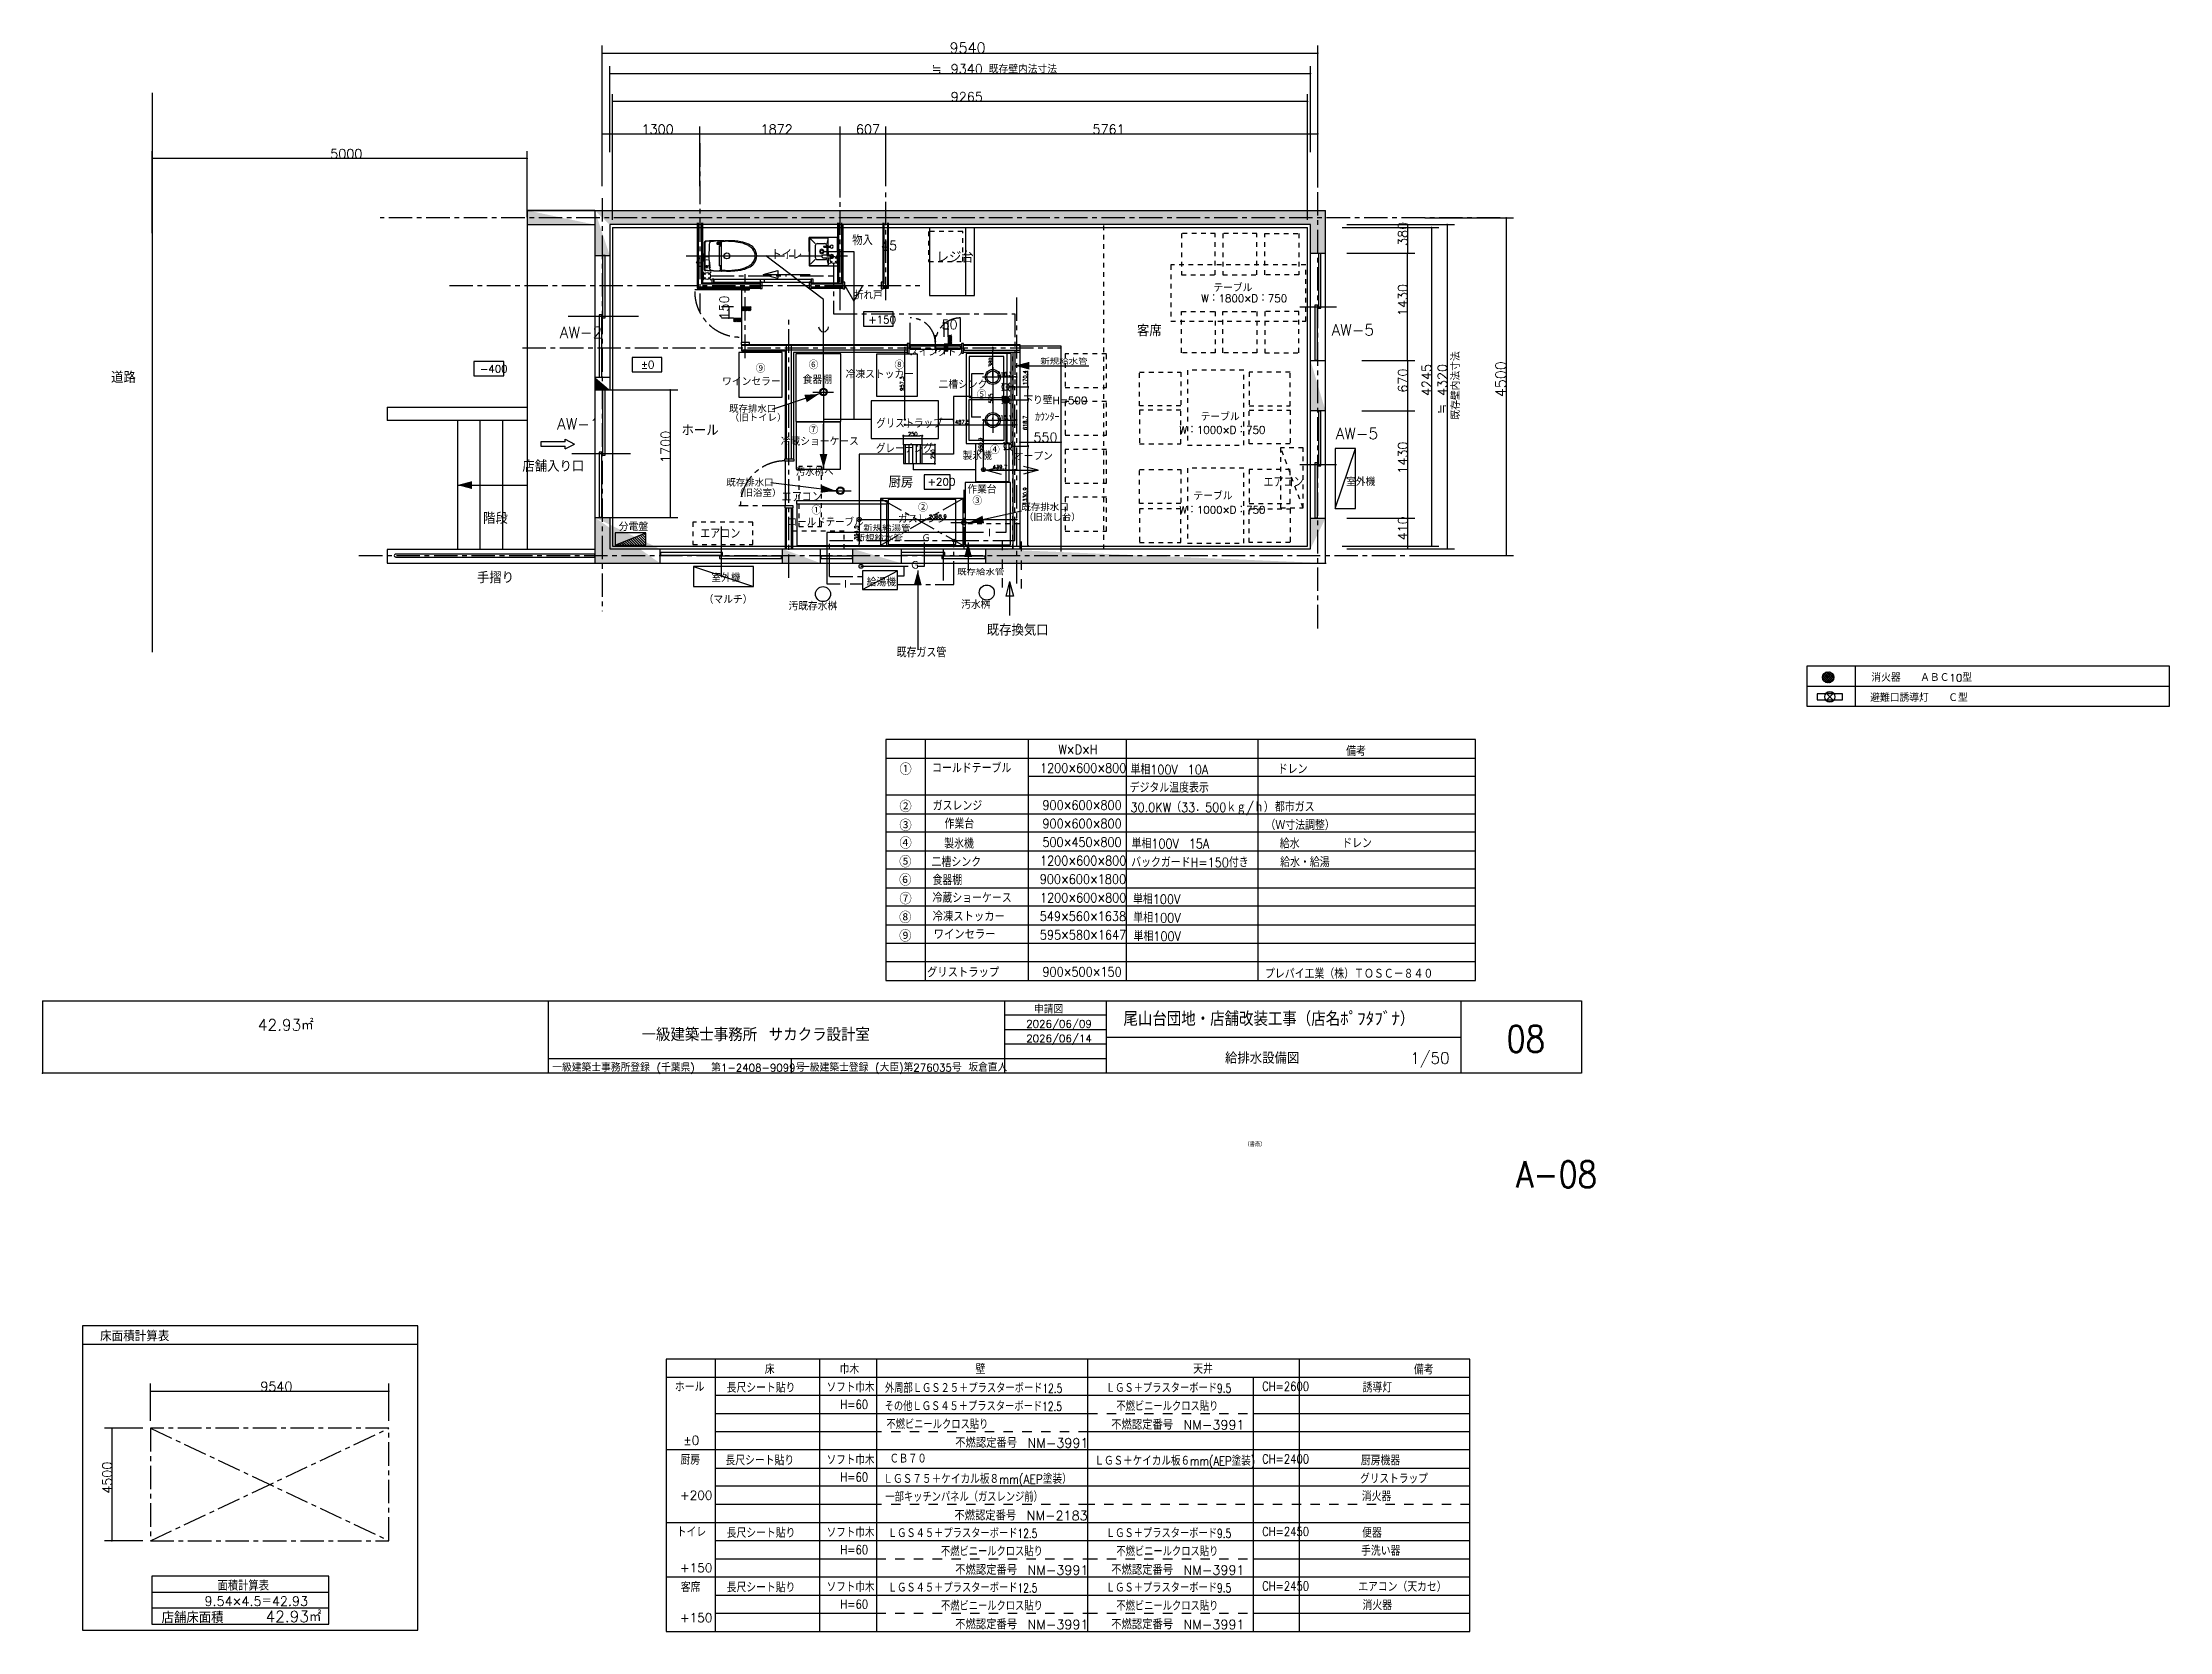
# Model space of a CAD drawing. Extents: x 0 to 28347, y -7436 to 30476.
# Drawn here: x 0 to 28347, y -7436 to 13733 of the extents above; entities that cross this region are included whole.
import ezdxf

# ---------------------------------------------------------------- set-up
doc = ezdxf.new("R2010")
doc.units = 0
doc.header["$LTSCALE"] = 50
doc.header["$MEASUREMENT"] = 0
for name, pattern in [('CENTER1', [10, 6.25, -1.25, 1.25, -1.25]), ('DASHED1', [2.5, 1.25, -1.25]), ('DASHED2', [5, 2.5, -2.5])]:
    doc.linetypes.add(name, pattern=pattern)
doc.layers.get('0').update_dxf_attribs({"linetype": 'CONTINUOUS'})
doc.layers.get('Defpoints').update_dxf_attribs({"linetype": 'CONTINUOUS'})
for name, color, linetype in [('_0-0_0', 7, 'CONTINUOUS'), ('_0-1_1', 7, 'CONTINUOUS'), ('_0-2_2', 7, 'CONTINUOUS'), ('_1-1_17', 7, 'CONTINUOUS'), ('_1-2_18', 7, 'CONTINUOUS')]:
    doc.layers.add(name, color=color, linetype=linetype)
doc.styles.get("Standard").update_dxf_attribs({"font": 'txt', "bigfont": 'bigfont.shx'})
doc.dimstyles.new('onnjuku', dxfattribs={"dimtxt": 50, "dimasz": 30, "dimexe": 1.25, "dimexo": 0.625, "dimtad": 1, "dimdec": 1, "dimtxsty": 'Standard', "dimblk": 'DOT', "dimcen": 2.5, "dimadec": 0, "dimazin": 0, "dimtfac": 1, "dimtdec": 1, "dimtmove": 0, "dimatfit": 3, "dimfxl": 300, "dimfxlon": 1, "dimarcsym": 0})

msp = doc.modelspace()

# ---------------------------------------------------------------- texts
at = {"color": 1, "linetype": 'Continuous'}
for s, p in [('既存排水口', (9149.41, 8802.56)), ('（旧トイレ）', (9159.53, 8685.24)), ('既存排水口', (9113.18, 7819.94)), ('（旧浴室）', (9218.01, 7681.92))]:
    msp.add_text(s, height=90, dxfattribs=at).set_placement(p)
at = {"layer": '_0-0_0', "color": 9}
for s, height, p in [('9540', 140, (12088.82, 13593.41)), ('≒', 125, (11850.69, 13325.85)), ('9340', 125, (12104.01, 13318.99)), ('既存壁内法寸法', 100, (12611.08, 13325.16)), ('9265', 125, (12104.01, 12947.04)), ('1300', 125, (7984.01, 12515.51)), ('1872', 125, (9570.01, 12515.51)), ('607', 125, (10840.76, 12515.51)), ('5761', 125, (13993.51, 12515.51)), ('5000', 125, (3834.01, 12188.08)), ('物入', 125, (10791.64, 11033.99)), ('45', 125, (11175.51, 10965.71)), ('45', 125, (8696.51, 10754.91)), ('トイレ', 125, (9712.75, 10843.49)), ('レジ台', 150, (11915.75, 10799.29)), ('テーブル', 100, (15604.37, 10412.2)), ('W：1800×D：750', 100, (15441.08, 10275.22)), ('AW-2', 150, (6893.93, 9796.68)), ('+150', 100, (11006.5, 9991.55)), ('客席', 150, (14586.84, 9820.92)), ('AW-5', 150, (17179.64, 9829.93)), ('道路', 150, (913.56, 9197.37)), ('-400', 100, (5829.85, 9336.56)), ('±0', 100, (7975.7, 9391.73)), ('⑨', 100, (9505.72, 9334.89)), ('⑥', 100, (10210.12, 9382.43)), ('冷凍ストッカー', 100, (10703.64, 9259.01)), ('⑧', 100, (11354.5, 9382.43)), ('ワインセラー', 100, (9057.15, 9161.8)), ('食器棚', 100, (10131.81, 9187.64)), ('二槽シンク', 100, (11942.7, 9122.28)), ('⑤', 100, (12450.9, 8987.12)), ('下り壁H=500', 100, (13071.73, 8914.99)), ('ｶｳﾝﾀｰ', 100, (13227.91, 8688.96)), ('テーブル', 100, (15435.3, 8693.64)), ('AW-1', 150, (6857.76, 8577.51)), ('ホール', 150, (8515.89, 8493.27)), ('⑦', 100, (10210.12, 8518.02)), ('550', 125, (13206.28, 8410.29)), ('W：1000×D：750', 100, (15151.79, 8521.56)), ('AW-5', 150, (17235.05, 8449.14)), ('冷蔵ショーケース', 100, (9839.66, 8364.68)), ('製氷機', 100, (12262.29, 8174.33)), ('④', 100, (12627.55, 8252.74)), ('オープン', 100, (12946.8, 8168.32)), ('店舗入り口', 150, (6395.23, 8013.97)), ('汚水桝へ', 90, (10038.95, 7961.63)), ('厨房', 150, (11275.28, 7803.68)), ('室外機', 100, (17374.06, 7828.24)), ('エアコン', 121.5, (9850.44, 7614.16)), ('+200', 100, (11796.77, 7831.45)), ('作業台', 100, (12325.54, 7726.23)), ('③', 100, (12393.1, 7572.55)), ('テーブル', 100, (15340.01, 7638.71)), ('エアコン', 121.5, (16271.85, 7811.9)), ('階段', 150, (5871.11, 7320.62)), ('①', 100, (10247.86, 7447.57)), ('ガスレンジ', 100, (11402.59, 7332.46)), ('②', 100, (11668.84, 7483.9)), ('既存排水口', 90, (13046.24, 7492.09)), ('（旧流し台）', 90, (13080.29, 7358.89)), ('W：1000×D：750', 100, (15151.79, 7456.6)), ('分電盤', 100, (7680.58, 7227.73)), ('エアコン', 121.5, (8765.48, 7126.07)), ('Ｇ', 90, (11713.72, 7082.56)), ('I', 100, (12605.29, 7155.79)), ('Ｇ', 100, (11561.85, 6713.85)), ('手摺り', 150, (5789.64, 6529.55)), ('室外機', 100, (8912.75, 6547.23)), ('I', 100, (10683.66, 6470.8)), ('給湯機', 100, (10985.53, 6490.1)), ('汚既存水桝', 100, (9941.73, 6169.34)), ('汚水桝', 100, (12243.14, 6189.99)), ('既存換気口', 150, (12583.74, 5830.2)), ('既存ガス管', 115, (11383.25, 5543.75)), ('消火器\u3000\u3000ＡＢＣ10型', 100, (24374.84, 5219.25)), ('①', 150, (11420.2, 3976.39)), ('②', 150, (11419.65, 3480.12)), ('③', 150, (11419.65, 3228.59)), ('④', 150, (11420.44, 2992.66)), ('⑤', 150, (11416.62, 2743.55)), ('⑥', 150, (11415.94, 2500.07)), ('⑦', 150, (11419.81, 2251.49)), ('⑧', 150, (11415.94, 2001.74)), ('冷凍ストッカー', 125, (11863.39, 2024.81)), ('⑨', 150, (11415.94, 1754.94)), ('ワインセラー', 125, (11876.55, 1786.9)), ('グリストラップ', 125, (11788.04, 1279.99)), ('申請図', 100, (13213.74, 800.79)), ('42.93㎡', 150, (2869.3, 569.64)), ('一級建築士事務所 サカクラ設計室', 175, (7983.73, 427.51)), ('2026/06/09', 100, (13110.61, 607.33)), ('給排水設備図', 150, (15760.18, 128.07)), ('1/50', 150, (18227.62, 128.07)), ('一級建築士登録 (大臣)第276035号 坂倉直人', 100, (10096.7, 25.51)), ('床面積計算表', 140, (766.63, -3570.23)), ('床', 119.07, (9626.03, -4006.73)), ('巾木', 119.07, (10622.61, -4004.92)), ('壁', 119.07, (12435.02, -4005.52)), ('天井', 119.07, (15336.07, -4000.69)), ('備考', 119.07, (18278.08, -4010.96)), ('ホール', 119.07, (8427.94, -4241.94)), ('長尺シート貼り', 119.07, (9117.39, -4252.82)), ('誘導灯', 119.07, (17594.54, -4249.8)), ('不燃認定番号\u3000NM-3991', 125, (14243.23, -4746.46)), ('厨房', 119.07, (8502.28, -5212.38)), ('長尺シート貼り', 119.07, (9101.46, -5220.24)), ('不燃認定番号\u3000NM-3991', 125, (12163.77, -4988.31)), ('厨房機器', 119.07, (17570.56, -5220.85)), ('消火器', 119.07, (17583.22, -5699.12)), ('不燃認定番号\u3000NM-2183', 125, (12152.67, -5955.73)), ('トイレ', 119.07, (8452.72, -6173.76)), ('長尺シート貼り', 119.07, (9117.39, -6187.67)), ('便器', 119.07, (17587.97, -6184.64)), ('手洗い器', 119.07, (17573.58, -6425.29)), ('面積計算表', 125, (2332, -6890.8)), ('客席', 119.07, (8506.81, -6909)), ('長尺シート貼り', 119.07, (9117.39, -6913.23)), ('不燃認定番号\u3000NM-3991', 125, (12163.77, -6681.3)), ('不燃認定番号\u3000NM-3991', 125, (14243.23, -6681.3)), ('エアコン（天カセ）', 119.07, (17534.61, -6904.77)), ('9.54×4.5＝42.93', 125, (2158.1, -7095.72)), ('消火器', 119.07, (17593.33, -7150.25)), ('店舗床面積', 150, (1587.02, -7325.97)), ('42.93㎡', 150, (2972.38, -7312.26)), ('不燃認定番号\u3000NM-3991', 125, (12163.77, -7406.87)), ('不燃認定番号\u3000NM-3991', 125, (14243.23, -7406.87))]:
    msp.add_text(s, height=height, dxfattribs=at).set_placement(p)
for s, height, rotation, p in [('380', 125, 90, (18191.5, 11023.55)), ('1430', 125, 90, (18191.5, 10087.3)), ('150', 125, 90, (9148.45, 10042.24)), ('670', 125, 90, (18191.5, 9068.55)), ('4245', 125, 90, (18509.98, 9022.3)), ('4320', 125, 90, (18719.94, 9022.3)), ('既存壁内法寸法', 100, 90, (18887.5, 8709.99)), ('4500', 140, 90, (19505.43, 9007.11)), ('≒', 125, 90, (18706.88, 8787.59)), ('1430', 125, 90, (18191.5, 7987.3)), ('410', 125, 90, (18191.5, 7098.55)), ('一級建築士事務所登録 (千葉県) \u3000第1-2408-9099号', 100, 359.984951, (6794.09, 24.95))]:
    msp.add_text(s, height=height, rotation=rotation, dxfattribs=at).set_placement(p)
for s, height, width, p in [('折れ戸', 100, 0.9, (10817.87, 10311.95)), ('新規給水管', 75, 1.2, (13297.63, 9443.97)), ('グリストラップ', 110, 0.818182, (11112.48, 8598.35)), ('グレーチング', 110, 0.818182, (11108.35, 8264.53)), ('コールドテーブル', 100, 0.9, (9932.85, 7288.82)), ('新規給水管', 75, 1.2, (10836.56, 7094.32)), ('新規給湯管', 75, 1.2, (10938.52, 7224.28)), ('既存給水管', 75, 1.2, (12189.03, 6636.25)), ('W×D×H', 125, 0.88, (13539.17, 4251.17)), ('備考', 125, 0.88, (17374.21, 4227.06)), ('コールドテーブル', 125, 0.88, (11856, 4002)), ('1200×600×800', 125, 0.88, (13294.6, 4004.38)), ('単相100V\u300010A', 125, 0.88, (14499.49, 3984.08)), ('ドレン', 125, 0.88, (16463.87, 3988.52)), ('デジタル温度表示', 125, 0.88, (14488.14, 3740.42)), ('ガスレンジ', 125, 0.88, (11864.19, 3500.48)), ('900×600×800', 125, 0.88, (13326.99, 3510.8)), ('30.0KW（33．500ｋｇ/ｈ）', 125, 0.88, (14500.62, 3480.34)), ('都市ガス', 125, 0.88, (16425.32, 3484.15)), ('製氷機', 125, 0.88, (12016.95, 2996.01)), ('作業台', 125, 0.88, (12020.88, 3260.52)), ('500×450×800', 125, 0.88, (13326.43, 3017.22)), ('900×600×800', 125, 0.88, (13326.99, 3264.01)), ('単相100V\u300015A', 125, 0.88, (14513.8, 2996.91)), ('（Ｗ寸法調整）', 125, 0.88, (16298.57, 3241.8)), ('給水', 125, 0.88, (16490.35, 2995.64)), ('ドレン', 125, 0.88, (17322.17, 3001.35)), ('二槽シンク', 125, 0.88, (11849.28, 2750.6)), ('1200×600×800', 125, 0.88, (13294.6, 2770.42)), ('バックガードH=150付き', 125, 0.88, (14509.52, 2746.31)), ('給水・給湯', 125, 0.88, (16495.01, 2747.58)), ('食器棚', 125, 0.88, (11861.3, 2509.54)), ('900×600×1800', 125, 0.88, (13291.25, 2523.63)), ('冷蔵ショーケース', 125, 0.88, (11860.47, 2272.56)), ('1200×600×800', 125, 0.88, (13294.6, 2276.84)), ('単相100V\u3000', 125, 0.88, (14533.67, 2256.54)), ('549×560×1638', 125, 0.88, (13291.53, 2030.05)), ('単相100V\u3000', 125, 0.88, (14537.46, 2009.74)), ('595×580×1647', 125, 0.88, (13292.65, 1783.26)), ('単相100V\u3000', 125, 0.88, (14540.83, 1762.95)), ('900×500×150', 125, 0.88, (13326.99, 1289.67)), ('プレパイ工業（株）ＴＯＳＣ－８４０', 125, 0.88, (16292.14, 1261.76)), ('尾山台団地・店舗改装工事（店名ﾎﾟﾌﾀﾌﾞﾅ）', 189, 0.925926, (14406.65, 630.62)), ('08', 350, 0.857143, (19510.81, 283.83)), ('（書斎）', 57.5, 0.869565, (16017.9, -976.11)), ('A-08', 350, 0.857143, (19638.57, -1521.22)), ('ソフト巾木', 119.07, 0.823045, (10450.97, -4246.77)), ('外周部ＬＧＳ２５＋プラスターボード12.5', 119.07, 0.740741, (11227.64, -4256.45)), ('ＬＧＳ＋プラスターボード9.5', 119.07, 0.740741, (14172.16, -4255.24)), ('CH=2600', 119.07, 0.823045, (16254.14, -4229.85)), ('H=60', 119.07, 0.823045, (10633.04, -4471.71)), ('その他ＬＧＳ４５＋プラスターボード12.5', 119.07, 0.740741, (11223.58, -4498.3)), ('不燃ビニールクロス貼り', 119.07, 0.740741, (14312.07, -4498.3)), ('不燃ビニールクロス貼り', 119.07, 0.740741, (11247.13, -4740.16)), ('±0', 119.07, 0.987654, (8540.91, -4949.32)), ('ソフト巾木', 119.07, 0.823045, (10450.97, -5214.2)), ('ＣＢ７０', 119.07, 0.740741, (11290.14, -5197.27)), ('ＬＧＳ＋ケイカル板６mm(AEP塗装)', 119.07, 0.823045, (14020.13, -5225.68)), ('CH=2400', 119.07, 0.823045, (16254.14, -5197.27)), ('H=60', 119.07, 0.823045, (10633.04, -5439.13)), ('ＬＧＳ７５＋ケイカル板８mm(AEP塗装）', 119.07, 0.864198, (11205.92, -5467.54)), ('グリストラップ', 119.07, 0.90535, (17559, -5464.52)), ('+200', 119.07, 0.987654, (8494.35, -5680.99)), ('一部キッチンパネル（ガスレンジ前）', 119.07, 0.740741, (11233.16, -5706.37)), ('ソフト巾木', 119.07, 0.823045, (10450.97, -6181.62)), ('ＬＧＳ４５＋プラスターボード12.5', 119.07, 0.740741, (11266.07, -6190.08)), ('ＬＧＳ＋プラスターボード9.5', 119.07, 0.740741, (14172.16, -6190.08)), ('CH=2450', 119.07, 0.823045, (16254.14, -6164.7)), ('H=60', 119.07, 0.823045, (10633.04, -6406.55)), ('不燃ビニールクロス貼り', 119.07, 0.740741, (11973.74, -6433.15)), ('不燃ビニールクロス貼り', 119.07, 0.740741, (14312.07, -6433.15)), ('+150', 119.07, 0.987654, (8494.35, -6648.41)), ('ソフト巾木', 119.07, 0.823045, (10450.97, -6907.19)), ('ＬＧＳ４５＋プラスターボード12.5', 119.07, 0.740741, (11266.07, -6915.65)), ('ＬＧＳ＋プラスターボード9.5', 119.07, 0.740741, (14172.16, -6915.65)), ('CH=2450', 119.07, 0.823045, (16254.14, -6890.27)), ('H=60', 119.07, 0.823045, (10633.04, -7132.12)), ('不燃ビニールクロス貼り', 119.07, 0.740741, (11973.74, -7158.72)), ('不燃ビニールクロス貼り', 119.07, 0.740741, (14312.07, -7158.72)), ('+150', 119.07, 0.987654, (8494.35, -7313.64))]:
    msp.add_text(s, height=height, dxfattribs=dict(at, width=width)).set_placement(p)
at = {"layer": '_0-1_1', "color": 9}
for s, height, p in [('50', 125, (11981.36, 9912.68)), ('（マルチ）', 100, (8811.88, 6258.5)), ('2026/06/14', 100, (13110.61, 413.87))]:
    msp.add_text(s, height=height, dxfattribs=at).set_placement(p)
at = {"layer": '_0-1_1', "color": 9, "width": 0.9}
msp.add_text('スイングドア', height=100, dxfattribs=at).set_placement((11553.61, 9556.43))
at = {"layer": '_0-1_1', "color": 9}
msp.add_text('1700', height=125, rotation=90, dxfattribs=at).set_placement((8366.23, 8132.3))
at = {"layer": '_0-2_2', "color": 136}
msp.add_text('9540', height=125, dxfattribs=at).set_placement((2902.37, -4234.79))
msp.add_text('4500', height=125, rotation=90, dxfattribs=at).set_placement((924.5, -5603.17))
at = {"layer": '_1-1_17', "color": 132}
msp.add_text('避難口誘導灯\u3000\u3000Ｃ型', height=100, dxfattribs=at).set_placement((24359.59, 4950.83))

# ---------------------------------------------------------------- blocks, each defined once
blk = doc.blocks.new('_Dot')
at = {"color": 0, "linetype": 'ByBlock', "lineweight": -2}
blk.add_line((-0.5, 0), (-1, 0), dxfattribs=at)
at = {"color": 0, "linetype": 'ByBlock', "const_width": 0.5}
blk.add_lwpolyline([(-0.25, 0, 1), (0.25, 0, 1)], format="xyb", close=True, dxfattribs=at)
blk = doc.blocks.new('*D86')
at = {"color": 0, "linetype": 'Continuous', "lineweight": -2, "transparency": 16777216}
for p, q in [((12665, 9667), (12666, 9667)), ((12665, 9308), (12665, 9637)), ((12665, 9278), (12666, 9278))]:
    blk.add_line(p, q, dxfattribs=at)
at = {"layer": 'Defpoints', "color": 0, "linetype": 'Continuous', "transparency": 16777216}
for p in [(12665, 9667), (12665, 9667), (12665, 9278)]:
    blk.add_point(p, dxfattribs=at)
at = {"color": 0, "linetype": 'Continuous', "lineweight": -2, "transparency": 16777216, "xscale": 30, "yscale": 30, "zscale": 30}
for p, rotation in [((12665, 9667), 90), ((12665, 9278), 270)]:
    blk.add_blockref('_Dot', p, dxfattribs=dict(at, rotation=rotation))
at = {"color": 0, "linetype": 'Continuous', "transparency": 16777216, "insert": (12639, 9473), "char_height": 50, "attachment_point": 5, "rotation": 90}
blk.add_mtext('389', dxfattribs=at)
blk = doc.blocks.new('*D87')
at = {"color": 0, "linetype": 'Continuous', "lineweight": -2, "transparency": 16777216}
for p, q in [((12664, 9278), (12664, 9280)), ((12694, 9278), (12950, 9278)), ((12980, 9278), (12980, 9280))]:
    blk.add_line(p, q, dxfattribs=at)
at = {"layer": 'Defpoints', "color": 0, "linetype": 'Continuous', "transparency": 16777216}
for p in [(12664, 9278), (12980, 9278), (12980, 9278)]:
    blk.add_point(p, dxfattribs=at)
at = {"color": 0, "linetype": 'Continuous', "lineweight": -2, "transparency": 16777216, "xscale": 30, "yscale": 30, "zscale": 30, "rotation": 180}
blk.add_blockref('_Dot', (12664, 9278), dxfattribs=at)
at = {"color": 0, "linetype": 'Continuous', "lineweight": -2, "transparency": 16777216, "xscale": 30, "yscale": 30, "zscale": 30}
blk.add_blockref('_Dot', (12980, 9278), dxfattribs=at)
at = {"color": 0, "linetype": 'Continuous', "transparency": 16777216, "insert": (12822, 9308), "char_height": 50, "attachment_point": 5}
blk.add_mtext('316,3', dxfattribs=at)
blk = doc.blocks.new('*D88')
at = {"color": 0, "linetype": 'Continuous', "lineweight": -2, "transparency": 16777216}
for p, q in [((12665, 8703), (12665, 8705)), ((12695, 8703), (12950, 8703)), ((12980, 8703), (12980, 8705))]:
    blk.add_line(p, q, dxfattribs=at)
at = {"layer": 'Defpoints', "color": 0, "linetype": 'Continuous', "transparency": 16777216}
for p in [(12665, 8703), (12980, 8703), (12980, 8703)]:
    blk.add_point(p, dxfattribs=at)
at = {"color": 0, "linetype": 'Continuous', "lineweight": -2, "transparency": 16777216, "xscale": 30, "yscale": 30, "zscale": 30, "rotation": 180}
blk.add_blockref('_Dot', (12665, 8703), dxfattribs=at)
at = {"color": 0, "linetype": 'Continuous', "lineweight": -2, "transparency": 16777216, "xscale": 30, "yscale": 30, "zscale": 30}
blk.add_blockref('_Dot', (12980, 8703), dxfattribs=at)
at = {"color": 0, "linetype": 'Continuous', "transparency": 16777216, "insert": (12822, 8733), "char_height": 50, "attachment_point": 5}
blk.add_mtext('315,1', dxfattribs=at)
blk = doc.blocks.new('*D89')
at = {"color": 0, "linetype": 'Continuous', "lineweight": -2, "transparency": 16777216}
for p, q in [((12665, 9278), (12664, 9278)), ((12665, 9248), (12665, 8733)), ((12665, 8703), (12666, 8703))]:
    blk.add_line(p, q, dxfattribs=at)
at = {"layer": 'Defpoints', "color": 0, "linetype": 'Continuous', "transparency": 16777216}
for p in [(12665, 9278), (12665, 8703), (12665, 8703)]:
    blk.add_point(p, dxfattribs=at)
at = {"color": 0, "linetype": 'Continuous', "lineweight": -2, "transparency": 16777216, "xscale": 30, "yscale": 30, "zscale": 30}
for p, rotation in [((12665, 9278), 90), ((12665, 8703), 270)]:
    blk.add_blockref('_Dot', p, dxfattribs=dict(at, rotation=rotation))
at = {"color": 0, "linetype": 'Continuous', "transparency": 16777216, "insert": (12639, 8991), "char_height": 50, "attachment_point": 5, "rotation": 90}
blk.add_mtext('575', dxfattribs=at)
blk = doc.blocks.new('*D90')
at = {"color": 0, "linetype": 'Continuous', "lineweight": -2, "transparency": 16777216}
for p, q in [((12540, 8042), (12540, 8044)), ((12570, 8042), (12950, 8042)), ((12980, 8042), (12980, 8044))]:
    blk.add_line(p, q, dxfattribs=at)
at = {"layer": 'Defpoints', "color": 0, "linetype": 'Continuous', "transparency": 16777216}
for p in [(12540, 8042), (12980, 8042), (12980, 8042)]:
    blk.add_point(p, dxfattribs=at)
at = {"color": 0, "linetype": 'Continuous', "lineweight": -2, "transparency": 16777216, "xscale": 30, "yscale": 30, "zscale": 30, "rotation": 180}
blk.add_blockref('_Dot', (12540, 8042), dxfattribs=at)
at = {"color": 0, "linetype": 'Continuous', "lineweight": -2, "transparency": 16777216, "xscale": 30, "yscale": 30, "zscale": 30}
blk.add_blockref('_Dot', (12980, 8042), dxfattribs=at)
at = {"color": 0, "linetype": 'Continuous', "transparency": 16777216, "insert": (12760, 8072), "char_height": 50, "attachment_point": 5}
blk.add_mtext('439,7', dxfattribs=at)
blk = doc.blocks.new('*D91')
at = {"color": 0, "linetype": 'Continuous', "lineweight": -2, "transparency": 16777216}
for p, q in [((12540, 8703), (12542, 8703)), ((12540, 8072), (12540, 8673)), ((12540, 8042), (12542, 8042))]:
    blk.add_line(p, q, dxfattribs=at)
at = {"layer": 'Defpoints', "color": 0, "linetype": 'Continuous', "transparency": 16777216}
for p in [(12540, 8703), (12540, 8703), (12540, 8042)]:
    blk.add_point(p, dxfattribs=at)
at = {"color": 0, "linetype": 'Continuous', "lineweight": -2, "transparency": 16777216, "xscale": 30, "yscale": 30, "zscale": 30}
for p, rotation in [((12540, 8703), 90), ((12540, 8042), 270)]:
    blk.add_blockref('_Dot', p, dxfattribs=dict(at, rotation=rotation))
at = {"color": 0, "linetype": 'Continuous', "transparency": 16777216, "insert": (12511, 8373), "char_height": 50, "attachment_point": 5, "rotation": 90}
blk.add_mtext('660,9', dxfattribs=at)
blk = doc.blocks.new('*D92')
at = {"color": 0, "linetype": 'Continuous', "lineweight": -2, "transparency": 16777216}
for p, q in [((11473, 8374), (11473, 8495)), ((11503, 8494), (11693, 8494)), ((11723, 8374), (11723, 8495))]:
    blk.add_line(p, q, dxfattribs=at)
at = {"layer": 'Defpoints', "color": 0, "linetype": 'Continuous', "transparency": 16777216}
for p in [(11473, 8373), (11723, 8494), (11723, 8373)]:
    blk.add_point(p, dxfattribs=at)
at = {"color": 0, "linetype": 'Continuous', "lineweight": -2, "transparency": 16777216, "xscale": 30, "yscale": 30, "zscale": 30, "rotation": 180}
blk.add_blockref('_Dot', (11473, 8494), dxfattribs=at)
at = {"color": 0, "linetype": 'Continuous', "lineweight": -2, "transparency": 16777216, "xscale": 30, "yscale": 30, "zscale": 30}
blk.add_blockref('_Dot', (11723, 8494), dxfattribs=at)
at = {"color": 0, "linetype": 'Continuous', "transparency": 16777216, "insert": (11598, 8519), "char_height": 50, "attachment_point": 5}
blk.add_mtext('250', dxfattribs=at)
blk = doc.blocks.new('*D93')
at = {"color": 0, "linetype": 'Continuous', "lineweight": -2, "transparency": 16777216}
for p, q in [((11724, 8373), (11893, 8373)), ((11892, 8343), (11892, 8153)), ((11724, 8123), (11893, 8123))]:
    blk.add_line(p, q, dxfattribs=at)
at = {"layer": 'Defpoints', "color": 0, "linetype": 'Continuous', "transparency": 16777216}
for p in [(11723, 8373), (11723, 8123), (11892, 8123)]:
    blk.add_point(p, dxfattribs=at)
at = {"color": 0, "linetype": 'Continuous', "lineweight": -2, "transparency": 16777216, "xscale": 30, "yscale": 30, "zscale": 30}
for p, rotation in [((11892, 8373), 90), ((11892, 8123), 270)]:
    blk.add_blockref('_Dot', p, dxfattribs=dict(at, rotation=rotation))
at = {"color": 0, "linetype": 'Continuous', "transparency": 16777216, "insert": (11866, 8248), "char_height": 50, "attachment_point": 5, "rotation": 90}
blk.add_mtext('250', dxfattribs=at)
blk = doc.blocks.new('*D94')
at = {"color": 0, "linetype": 'Continuous', "lineweight": -2, "transparency": 16777216}
for p, q in [((10884, 7379), (10885, 7379)), ((10884, 7349), (10884, 7055)), ((10884, 7025), (10885, 7025))]:
    blk.add_line(p, q, dxfattribs=at)
at = {"layer": 'Defpoints', "color": 0, "linetype": 'Continuous', "transparency": 16777216}
for p in [(10884, 7379), (10884, 7025), (10884, 7025)]:
    blk.add_point(p, dxfattribs=at)
at = {"color": 0, "linetype": 'Continuous', "lineweight": -2, "transparency": 16777216, "xscale": 30, "yscale": 30, "zscale": 30}
for p, rotation in [((10884, 7379), 90), ((10884, 7025), 270)]:
    blk.add_blockref('_Dot', p, dxfattribs=dict(at, rotation=rotation))
at = {"color": 0, "linetype": 'Continuous', "transparency": 16777216, "insert": (10854, 7202), "char_height": 50, "attachment_point": 5, "rotation": 90}
blk.add_mtext('354,5', dxfattribs=at)
blk = doc.blocks.new('*D95')
at = {"color": 0, "linetype": 'Continuous', "lineweight": -2, "transparency": 16777216}
for p, q in [((10884, 7379), (10884, 7381)), ((10914, 7379), (12950, 7379)), ((12980, 7379), (12980, 7381))]:
    blk.add_line(p, q, dxfattribs=at)
at = {"layer": 'Defpoints', "color": 0, "linetype": 'Continuous', "transparency": 16777216}
for p in [(10884, 7379), (12980, 7379), (12980, 7379)]:
    blk.add_point(p, dxfattribs=at)
at = {"color": 0, "linetype": 'Continuous', "lineweight": -2, "transparency": 16777216, "xscale": 30, "yscale": 30, "zscale": 30, "rotation": 180}
blk.add_blockref('_Dot', (10884, 7379), dxfattribs=at)
at = {"color": 0, "linetype": 'Continuous', "lineweight": -2, "transparency": 16777216, "xscale": 30, "yscale": 30, "zscale": 30}
blk.add_blockref('_Dot', (12980, 7379), dxfattribs=at)
at = {"color": 0, "linetype": 'Continuous', "transparency": 16777216, "insert": (11932, 7409), "char_height": 50, "attachment_point": 5}
blk.add_mtext('2095,9', dxfattribs=at)
blk = doc.blocks.new('*D96')
at = {"color": 0, "linetype": 'Continuous', "lineweight": -2, "transparency": 16777216}
for p, q in [((12960, 8356), (13136, 8356)), ((13134, 7055), (13134, 8326)), ((12981, 7025), (13136, 7025))]:
    blk.add_line(p, q, dxfattribs=at)
at = {"layer": 'Defpoints', "color": 0, "linetype": 'Continuous', "transparency": 16777216}
for p in [(12959, 8356), (13134, 8356), (12980, 7025)]:
    blk.add_point(p, dxfattribs=at)
at = {"color": 0, "linetype": 'Continuous', "lineweight": -2, "transparency": 16777216, "xscale": 30, "yscale": 30, "zscale": 30}
for p, rotation in [((13134, 8356), 90), ((13134, 7025), 270)]:
    blk.add_blockref('_Dot', p, dxfattribs=dict(at, rotation=rotation))
at = {"color": 0, "linetype": 'Continuous', "transparency": 16777216, "insert": (13104, 7690), "char_height": 50, "attachment_point": 5, "rotation": 90}
blk.add_mtext('1330,9', dxfattribs=at)
blk = doc.blocks.new('*D97')
at = {"color": 0, "linetype": 'Continuous', "lineweight": -2, "transparency": 16777216}
for p, q in [((12840, 8974), (13136, 8974)), ((13134, 8386), (13134, 8944)), ((12960, 8356), (13136, 8356))]:
    blk.add_line(p, q, dxfattribs=at)
at = {"layer": 'Defpoints', "color": 0, "linetype": 'Continuous', "transparency": 16777216}
for p in [(12840, 8974), (13134, 8974), (12959, 8356)]:
    blk.add_point(p, dxfattribs=at)
at = {"color": 0, "linetype": 'Continuous', "lineweight": -2, "transparency": 16777216, "xscale": 30, "yscale": 30, "zscale": 30}
for p, rotation in [((13134, 8974), 90), ((13134, 8356), 270)]:
    blk.add_blockref('_Dot', p, dxfattribs=dict(at, rotation=rotation))
at = {"color": 0, "linetype": 'Continuous', "transparency": 16777216, "insert": (13104, 8665), "char_height": 50, "attachment_point": 5, "rotation": 90}
blk.add_mtext('618,7', dxfattribs=at)
blk = doc.blocks.new('*D98')
at = {"color": 0, "linetype": 'Continuous', "lineweight": -2, "transparency": 16777216}
for p, q in [((13134, 9145), (13134, 9359)), ((12837, 9145), (13136, 9145)), ((13134, 9004), (13134, 9115)), ((12840, 8974), (13136, 8974))]:
    blk.add_line(p, q, dxfattribs=at)
at = {"layer": 'Defpoints', "color": 0, "linetype": 'Continuous', "transparency": 16777216}
for p in [(12836, 9145), (13134, 9145), (12840, 8974)]:
    blk.add_point(p, dxfattribs=at)
at = {"color": 0, "linetype": 'Continuous', "lineweight": -2, "transparency": 16777216, "xscale": 30, "yscale": 30, "zscale": 30}
for p, rotation in [((13134, 9145), 90), ((13134, 8974), 270)]:
    blk.add_blockref('_Dot', p, dxfattribs=dict(at, rotation=rotation))
at = {"color": 0, "linetype": 'Continuous', "transparency": 16777216, "insert": (13104, 9267), "char_height": 50, "attachment_point": 5, "rotation": 90}
blk.add_mtext('170,4', dxfattribs=at)
blk = doc.blocks.new('*D100')
at = {"color": 0, "linetype": 'Continuous', "lineweight": -2, "transparency": 16777216}
for p, q in [((11493, 9667), (11494, 9667)), ((11493, 8740), (11493, 9637)), ((11493, 8710), (11494, 8710))]:
    blk.add_line(p, q, dxfattribs=at)
at = {"layer": 'Defpoints', "color": 0, "linetype": 'Continuous', "transparency": 16777216}
for p in [(11493, 9667), (11493, 9667), (11493, 8710)]:
    blk.add_point(p, dxfattribs=at)
at = {"color": 0, "linetype": 'Continuous', "lineweight": -2, "transparency": 16777216, "xscale": 30, "yscale": 30, "zscale": 30}
for p, rotation in [((11493, 9667), 90), ((11493, 8710), 270)]:
    blk.add_blockref('_Dot', p, dxfattribs=dict(at, rotation=rotation))
at = {"color": 0, "linetype": 'Continuous', "transparency": 16777216, "insert": (11463, 9189), "char_height": 50, "attachment_point": 5, "rotation": 90}
blk.add_mtext('957,3', dxfattribs=at)
blk = doc.blocks.new('*D101')
at = {"color": 0, "linetype": 'Continuous', "lineweight": -2, "transparency": 16777216}
for p, q in [((11493, 8639), (11493, 8641)), ((11523, 8640), (12950, 8640)), ((12980, 8640), (12980, 8641))]:
    blk.add_line(p, q, dxfattribs=at)
at = {"layer": 'Defpoints', "color": 0, "linetype": 'Continuous', "transparency": 16777216}
for p in [(11493, 8639), (12980, 8640), (12980, 8640)]:
    blk.add_point(p, dxfattribs=at)
at = {"color": 0, "linetype": 'Continuous', "lineweight": -2, "transparency": 16777216, "xscale": 30, "yscale": 30, "zscale": 30, "rotation": 180}
blk.add_blockref('_Dot', (11493, 8640), dxfattribs=at)
at = {"color": 0, "linetype": 'Continuous', "lineweight": -2, "transparency": 16777216, "xscale": 30, "yscale": 30, "zscale": 30}
blk.add_blockref('_Dot', (12980, 8640), dxfattribs=at)
at = {"color": 0, "linetype": 'Continuous', "transparency": 16777216, "insert": (12236, 8669), "char_height": 50, "attachment_point": 5}
blk.add_mtext('1487,5', dxfattribs=at)

# ---------------------------------------------------------------- dimensions: what is measured, and where the dimension line sits
at = {"color": 1, "linetype": 'Continuous'}
for base, p1, p2, picture, middle in [((11492.531, 9667.2981), (11492.531, 8709.9544), (11492.531, 9667.2981), '*D100', (11462.7393, 9188.6263)), ((12664.94, 9667.3), (12664.94, 9278.32), (12664.94, 9667.3), '*D86', (12639.31, 9472.81)), ((13134.27, 9144.8), (12839.86, 8974.39), (12836.32, 9144.8), '*D98', (13104.48, 9267.09)), ((12664.94, 8703.32), (12664.94, 9278.32), (12664.84, 8703.32), '*D89', (12639.31, 8990.82)), ((13134.27, 8974.39), (12959.29, 8355.71), (12839.86, 8974.39), '*D97', (13104.48, 8665.05)), ((12540.37, 8703.32), (12540.37, 8042.39), (12540.37, 8703.32), '*D91', (12510.58, 8372.85)), ((11891.69, 8123.32), (11723.01, 8373.32), (11723.01, 8123.32), '*D93', (11866.07, 8248.32)), ((13134.27, 8355.71), (12980.03, 7024.8), (12959.29, 8355.71), '*D96', (13104.48, 7690.25)), ((10884.1153, 7024.7981), (10884.1153, 7379.2545), (10884.1153, 7024.7981), '*D94', (10854.3236, 7202.0263))]:
    dim = msp.add_linear_dim(base=base, p1=p1, p2=p2, angle=90, dimstyle='onnjuku', dxfattribs=at)
    dim.commit()
    dim.dimension.update_dxf_attribs({"geometry": picture, "text_midpoint": middle})
for base, p1, p2, picture, middle in [((12980.03, 9278.32), (12663.69, 9278.32), (12980.03, 9278.32), '*D87', (12821.86, 9308.11)), ((11723.01, 8493.67), (11473.01, 8373.32), (11723.01, 8373.32), '*D92', (11598.01, 8519.3)), ((12980.03, 8639.71), (11492.53, 8638.84), (12980.03, 8639.71), '*D101', (12236.28, 8669.5)), ((12980.03, 8703.32), (12664.94, 8703.32), (12980.03, 8703.32), '*D88', (12822.48, 8733.11)), ((12980.03, 8042.39), (12540.37, 8042.39), (12980.03, 8042.39), '*D90', (12760.2, 8072.18)), ((12980.03, 7379.25), (10884.12, 7379.25), (12980.03, 7379.25), '*D95', (11932.07, 7409.05))]:
    dim = msp.add_linear_dim(base=base, p1=p1, p2=p2, dimstyle='onnjuku', dxfattribs=at)
    dim.commit()
    dim.dimension.update_dxf_attribs({"geometry": picture, "text_midpoint": middle})

# ---------------------------------------------------------------- linework, layer by layer
at = {"layer": '_0-0_0', "color": 9, "linetype": 'Continuous'}
for p, q in [((7459.01, 11893.96), (7459.01, 13693.41)), ((16999.01, 11893.96), (16999.01, 13693.41)), ((7459.01, 13593.41), (16999.01, 13593.41)), ((7559.01, 12272.96), (7559.01, 13418.99)), ((16899.01, 12272.96), (16899.01, 13418.99)), ((1459.01, 13064.44), (1459.01, 5613.27)), ((7559.01, 13318.99), (16899.01, 13318.99)), ((7596.51, 11369.8), (7596.51, 13047.04)), ((16861.51, 11369.8), (16861.51, 13047.04)), ((16861.51, 12947.04), (7596.51, 12947.04)), ((7459.01, 11819.76), (7459.01, 12615.51)), ((7459.01, 12515.51), (8759.01, 12515.51)), ((8759.01, 11819.76), (8759.01, 12615.51)), ((8759.01, 11819.76), (8759.01, 12615.51)), ((8759.01, 12515.51), (10631.01, 12515.51)), ((10631.01, 11819.76), (10631.01, 12615.51)), ((10631.01, 11819.76), (10631.01, 12615.51)), ((10631.01, 12515.51), (11238.01, 12515.51)), ((11238.01, 11819.76), (11238.01, 12615.51)), ((11238.01, 11819.76), (11238.01, 12615.51)), ((11238.01, 12515.51), (16999.01, 12515.51)), ((16999.01, 11819.76), (16999.01, 12615.51)), ((1459.01, 11193.21), (1459.01, 12288.08)), ((6459.01, 11407.3), (6459.01, 12288.08)), ((6459.01, 12188.08), (1459.01, 12188.08)), ((6459.01, 11497.3), (6459.01, 11307.3)), ((18423.83, 11397.3), (19605.43, 11397.3)), ((19505.43, 11397.3), (19505.43, 6897.3)), ((6459.01, 11307.3), (6459.01, 6977.3)), ((8819.36, 11071.1), (8819.36, 11034.55)), ((8829.02, 11068.81), (8829.02, 10713.29)), ((8832.25, 11085.91), (8833.34, 11086.02)), ((8839.77, 11084.33), (8841.55, 11083.78)), ((8916.27, 11086.7), (8845.73, 11083.72)), ((8887.8, 11089.39), (8887.8, 11087.41)), ((8888.1, 11087.32), (8888.1, 11088.9)), ((8916.27, 11086.7), (8923.5, 11087.04)), ((8923.5, 11087.04), (8942.81, 11088.18)), ((8997.5, 11091.85), (8997.5, 11092.61)), ((8997.8, 11093.16), (9017.31, 11093.4)), ((8997.8, 11093.16), (8997.8, 11091.89)), ((9011.1, 11070.25), (9011.1, 11043.85)), ((9023.1, 11071.65), (9012.5, 11071.65)), ((9017.8, 11092.92), (9017.8, 11092.73)), ((9018, 11092.72), (9018, 11093.16)), ((9018.42, 11093.42), (9020, 11093.43)), ((9022.8, 11092.68), (9019.29, 11092.69)), ((9020, 11093.43), (9025.28, 11093.47)), ((9022.8, 11092.68), (9044.65, 11092.67)), ((9024.5, 11043.85), (9024.5, 11070.25)), ((9025.28, 11093.47), (9033.78, 11093.52)), ((9033.78, 11093.52), (9036.83, 11093.53)), ((9046.65, 11080.95), (9034.3, 11081.11)), ((9034.3, 11057.05), (9034.3, 11072.04)), ((9036.41, 11055.57), (9036.71, 11055.53)), ((9036.83, 11093.53), (9045.26, 11093.54)), ((9040.01, 11055.57), (9040.72, 11055.59)), ((9040.4, 11054.65), (9040.4, 11055.58)), ((9040.72, 11055.59), (9042.04, 11055.6)), ((9041.04, 11074.48), (9047.26, 11074.7)), ((9042.04, 11055.6), (9045.68, 11055.63)), ((9045.26, 11093.54), (9048.34, 11093.54)), ((9045.68, 11055.63), (9046.97, 11055.63)), ((9047.06, 11092.92), (9052.63, 11093)), ((9047.13, 11072.6), (9047.17, 11073.78)), ((9047.13, 11056.7), (9047.13, 11072.6)), ((9048.34, 11093.54), (9056.76, 11093.54)), ((9050.74, 10709.45), (9050.74, 11072.64)), ((9065.21, 11093.08), (9055.43, 11092.94)), ((9059.84, 11093.54), (9056.76, 11093.54)), ((9059.84, 11093.54), (9068.26, 11093.54)), ((9065.21, 11093.08), (9082.77, 11093.27)), ((9078.78, 11093.54), (9068.26, 11093.54)), ((9078.78, 11093.54), (9093.9, 11093.52)), ((9082.77, 11093.27), (9092.49, 11093.32)), ((9116.57, 11093.45), (9092.49, 11093.32)), ((12423.01, 11264.38), (11823.01, 11264.38)), ((11823.01, 11264.38), (11823.01, 10364.38)), ((12303.01, 11264.38), (12303.01, 10364.38)), ((12423.01, 10364.38), (12423.01, 11264.38)), ((17322.33, 11269.8), (18609.98, 11269.8)), ((17384.12, 11307.3), (18819.94, 11307.3)), ((17384.12, 11307.3), (18291.5, 11307.3)), ((18191.5, 11307.3), (18191.5, 10927.3)), ((18509.98, 11269.8), (18509.98, 7024.8)), ((18719.94, 11307.3), (18719.94, 6987.3)), ((8819.36, 11020.55), (8819.36, 10711)), ((8820.03, 11032.55), (8821.03, 11032.55)), ((8821.03, 11022.55), (8820.03, 11022.55)), ((9012.5, 11042.45), (9023.1, 11042.45)), ((9024.52, 10758.41), (9024.52, 11022.19)), ((9026.02, 11023.69), (9035.09, 11023.69)), ((9034.3, 11054.05), (9034.3, 11050.05)), ((9036.11, 11045.79), (9035.09, 11023.69)), ((9041.55, 11023.69), (9035.09, 11023.69)), ((9035.3, 11049.05), (9035.5, 11049.05)), ((9035.56, 11054.59), (9037.64, 11054.62)), ((9036.35, 11032.55), (9036.35, 11046.05)), ((9037.28, 11032.05), (9036.85, 11032.05)), ((9037.09, 11055.5), (9039.1, 11055.49)), ((9037.64, 11054.62), (9042.1, 11054.66)), ((9037.88, 11025.47), (9037.88, 11031.46)), ((9038.51, 11024.97), (9044.98, 11024.92)), ((9039.1, 11055.49), (9040.4, 11055.49)), ((9041.55, 11024.94), (9041.55, 11023.54)), ((9042.45, 11023.51), (9041.81, 11023.52)), ((9046.23, 11054.68), (9042.1, 11054.66)), ((9045.11, 11023.48), (9042.45, 11023.51)), ((9045.97, 11024.91), (9044.98, 11024.92)), ((9047.71, 11023.46), (9045.11, 11023.48)), ((9047.8, 10757.72), (9047.8, 11022.88)), ((9159.74, 10891.05), (9640.86, 10891.05)), ((10409.01, 10308.06), (9640.86, 10891.05)), ((10817.24, 10946.8), (10407.15, 10946.8)), ((10524.15, 10818.77), (10490.22, 10784.84)), ((10524.15, 10857.15), (10490.79, 10890.5)), ((10596.86, 10891.48), (10562.53, 10857.15)), ((10598.88, 10782.41), (10562.53, 10818.77)), ((10817.24, 8709.95), (10817.24, 10946.8)), ((11215.51, 10965.71), (11260.51, 10965.71)), ((17384.12, 10927.3), (18291.5, 10927.3)), ((17584.12, 10927.3), (18291.5, 10927.3)), ((18191.5, 9497.3), (18191.5, 10927.3)), ((8736.51, 10754.91), (8781.51, 10754.91)), ((8837.44, 10604.44), (8803.51, 10570.52)), ((8837.44, 10642.82), (8804.08, 10676.18)), ((8862.4, 10694.15), (8833.34, 10696.07)), ((8843.65, 10755.05), (8843.65, 10740.05)), ((8862.53, 10697.71), (8845.73, 10698.38)), ((8860.86, 10758.2), (8846.8, 10758.2)), ((8846.8, 10736.9), (8861, 10736.9)), ((8897.41, 10692.22), (8862.4, 10694.15)), ((8862.53, 10697.71), (8923.51, 10695.06)), ((8863.12, 10754.95), (8863.12, 10739.94)), ((8910.15, 10677.16), (8875.81, 10642.82)), ((8912.17, 10568.08), (8875.81, 10604.44)), ((8887.03, 10695.7), (8887.03, 10695.7)), ((8936.57, 10690.54), (8897.41, 10692.22)), ((8946.78, 10580.3), (8921.78, 10580.3)), ((8921.78, 10580.3), (8921.78, 10532.3)), ((8921.78, 10532.3), (8946.78, 10532.3)), ((8942.81, 10693.92), (8923.51, 10695.06)), ((8978.2, 10689.31), (8936.57, 10690.54)), ((8946.78, 10532.3), (8946.78, 10580.3)), ((9020.62, 10688.67), (8978.2, 10689.31)), ((9040.26, 10691.12), (9018.8, 10691.36)), ((9069.16, 10688.56), (9020.62, 10688.67)), ((9035.08, 10756.91), (9026.02, 10756.91)), ((9034.24, 10700.98), (9046.65, 10701.15)), ((9034.3, 10710.06), (9034.3, 10710.6)), ((9035.08, 10756.91), (9040.55, 10756.91)), ((9035.4, 10740.35), (9035.08, 10756.91)), ((9035.86, 10711.55), (9035.25, 10711.55)), ((9036.19, 10748.55), (9036.19, 10746.55)), ((9036.23, 10713.03), (9036.34, 10733.99)), ((9038.57, 10749.05), (9036.69, 10749.05)), ((9037.89, 10746.05), (9036.69, 10746.05)), ((9037.12, 10745.55), (9037.12, 10736.98)), ((9043.78, 10736.43), (9037.67, 10736.48)), ((9038.57, 10755.13), (9038.57, 10746.72)), ((9038.78, 10736.43), (9038.78, 10736.46)), ((9038.78, 10736.43), (9038.78, 10735.49)), ((9039.23, 10755.64), (9043.08, 10755.66)), ((9046.97, 10735.44), (9040.03, 10735.47)), ((9040.45, 10756.99), (9040.45, 10757.11)), ((9040.55, 10757.11), (9040.55, 10755.65)), ((9040.55, 10757.11), (9040.73, 10757.11)), ((9040.73, 10757.11), (9047.71, 10757.14)), ((9047.27, 10707.4), (9041.05, 10707.61)), ((9045.02, 10755.67), (9043.08, 10755.66)), ((9043.78, 10736.43), (9046.24, 10736.41)), ((9045.02, 10755.67), (9045.98, 10755.69)), ((9047.07, 10689.18), (9052.58, 10689.09)), ((9047.13, 10709.49), (9047.13, 10734.39)), ((9053.67, 10689.14), (9052.63, 10689.1)), ((9108.81, 10688.7), (9055.49, 10689.16)), ((9101.06, 10688.61), (9069.16, 10688.56)), ((9606.61, 10644.52), (9799.79, 10696.29)), ((9606.61, 10644.52), (9799.79, 10592.76)), ((9606.61, 10644.52), (9606.61, 10644.52)), ((9606.61, 10644.52), (10232.35, 10644.52)), ((9799.79, 10696.29), (9799.79, 10592.76)), ((9210.05, 10210.99), (9048.45, 10210.99)), ((9148.45, 10210.99), (9148.45, 10060.99)), ((9421.91, 10452.3), (9310.05, 10452.3)), ((9310.05, 10452.3), (9310.05, 10437.3)), ((9310.05, 10437.3), (9421.91, 10437.3)), ((9320.05, 9737.3), (9320.05, 10437.3)), ((9320.05, 10210.99), (9442.54, 10210.99)), ((9365.16, 10160.99), (9320.05, 10206.1)), ((9379.3, 10160.99), (9329.3, 10210.99)), ((9393.44, 10160.99), (9343.44, 10210.99)), ((9407.58, 10160.99), (9357.58, 10210.99)), ((9421.73, 10160.99), (9371.73, 10210.99)), ((9435.87, 10160.99), (9385.87, 10210.99)), ((9442.54, 10168.46), (9400.01, 10210.99)), ((9442.54, 10182.61), (9414.15, 10210.99)), ((9421.91, 10437.3), (9421.91, 10452.3)), ((9442.54, 10196.75), (9428.29, 10210.99)), ((9442.54, 10210.89), (9442.44, 10210.99)), ((10409.01, 9127.3), (10409.01, 10308.06)), ((11823.01, 10364.38), (12423.01, 10364.38)), ((9210.05, 10060.99), (9048.45, 10060.99)), ((9209.7, 10060.99), (9320.05, 10060.99)), ((9250.6, 10010.99), (9209.7, 10051.89)), ((9236.46, 10010.99), (9209.7, 10037.75)), ((9222.31, 10010.99), (9209.7, 10023.6)), ((9264.74, 10010.99), (9214.74, 10060.99)), ((9278.88, 10010.99), (9228.88, 10060.99)), ((9293.02, 10010.99), (9243.02, 10060.99)), ((9307.17, 10010.99), (9257.17, 10060.99)), ((9320.05, 10012.25), (9271.31, 10060.99)), ((9320.05, 10026.39), (9285.45, 10060.99)), ((9320.05, 10040.54), (9299.59, 10060.99)), ((9320.05, 10054.68), (9313.74, 10060.99)), ((9351.01, 10160.99), (9320.05, 10191.96)), ((9336.87, 10160.99), (9320.05, 10177.81)), ((9322.73, 10160.99), (9320.05, 10163.67)), ((11337.03, 10143.66), (10940.85, 10143.66)), ((10940.85, 10143.66), (10940.85, 9953.1)), ((10940.85, 9953.1), (11337.03, 9953.1)), ((11337.03, 9953.1), (11337.03, 10143.66)), ((13575.03, 9685.96), (13015.09, 9685.96)), ((13575.03, 6952.3), (13575.03, 9685.96)), ((6146.31, 9481.7), (5750.13, 9481.7)), ((5750.13, 9481.7), (5750.13, 9291.13)), ((6146.31, 9291.13), (6146.31, 9481.7)), ((8252.56, 9536.86), (7856.39, 9536.86)), ((7856.39, 9536.86), (7856.39, 9346.3)), ((8252.56, 9346.3), (8252.56, 9536.86)), ((9858.01, 9604.74), (9278.01, 9604.74)), ((9278.01, 9604.74), (9278.01, 9009.74)), ((9858.01, 9009.74), (9858.01, 9604.74)), ((10638.82, 9584.63), (10038.82, 9584.63)), ((10038.82, 9584.63), (10038.82, 8684.63)), ((10638.82, 8684.63), (10638.82, 9584.63)), ((11662.17, 9581.16), (11113.17, 9581.16)), ((11113.17, 9581.16), (11113.17, 9021.16)), ((11662.17, 9021.16), (11662.17, 9581.16)), ((12909.94, 9590.82), (12309.94, 9590.82)), ((12309.94, 9590.82), (12309.94, 8390.82)), ((12809.94, 9550.82), (12349.94, 9550.82)), ((12349.94, 9550.82), (12349.94, 9005.82)), ((12809.94, 9005.82), (12809.94, 9550.82)), ((12849.94, 9590.82), (12849.94, 8390.82)), ((12909.94, 8390.82), (12909.94, 9590.82)), ((12959.29, 9427.65), (12959.29, 9427.65)), ((12959.29, 9427.65), (13943.95, 9427.65)), ((17584.12, 9497.3), (18291.5, 9497.3)), ((17584.12, 9497.3), (18291.5, 9497.3)), ((18191.5, 9497.3), (18191.5, 8827.3)), ((5750.13, 9291.13), (6146.31, 9291.13)), ((7359.01, 9107.3), (7559.01, 9107.3)), ((7856.39, 9346.3), (8252.56, 9346.3)), ((10266.41, 9077.3), (10539.88, 9077.3)), ((10409.01, 9183.93), (10409.01, 8952.3)), ((12539.58, 9319.01), (12383.08, 9319.01)), ((12383.08, 9319.01), (12383.08, 8744.01)), ((12817.13, 9125.61), (12783.2, 9091.68)), ((12817.13, 9163.99), (12783.77, 9197.34)), ((12889.85, 9198.33), (12855.51, 9163.99)), ((12891.87, 9089.25), (12855.51, 9125.61)), ((4594.03, 8877.3), (4594.03, 8697.3)), ((4594.03, 8877.3), (6459.01, 8877.3)), ((9278.01, 9009.74), (9858.01, 9009.74)), ((10352.31, 9051.41), (9725.23, 8842.77)), ((10352.31, 9051.41), (10352.31, 9051.41)), ((10409.01, 9027.3), (10409.01, 8059.49)), ((11942.53, 8959.95), (11042.53, 8959.95)), ((11042.53, 8959.95), (11042.53, 8459.95)), ((11113.17, 9021.16), (11662.17, 9021.16)), ((11942.53, 8459.95), (11942.53, 8959.95)), ((12383.08, 9015.43), (12139.02, 9015.43)), ((12139.02, 9015.43), (12139.02, 8248.32)), ((12349.94, 9005.82), (12809.94, 9005.82)), ((12349.94, 8975.82), (12809.94, 8975.82)), ((12349.94, 8430.82), (12349.94, 8975.82)), ((12819.65, 8954.18), (12785.72, 8920.25)), ((12819.65, 8992.56), (12786.29, 9025.91)), ((12838.66, 8926.08), (12791.55, 8973.19)), ((12845.29, 8926.52), (12792, 8979.82)), ((12830.93, 8926.75), (12792.22, 8965.45)), ((12851.17, 8927.72), (12793.19, 8985.7)), ((12856.47, 8929.49), (12794.96, 8991)), ((12821.05, 8929.56), (12795.03, 8955.58)), ((12861.28, 8931.75), (12797.22, 8995.81)), ((12865.67, 8934.43), (12799.9, 9000.2)), ((12869.66, 8937.51), (12802.98, 9004.19)), ((12873.28, 8940.97), (12806.44, 9007.81)), ((12809.94, 8975.82), (12809.94, 8430.82)), ((12876.52, 8944.8), (12810.27, 9011.05)), ((12879.37, 8949.01), (12814.49, 9013.9)), ((12881.81, 8953.64), (12819.12, 9016.34)), ((12883.8, 8958.73), (12824.2, 9018.33)), ((12885.26, 8964.34), (12829.82, 9019.78)), ((12886.04, 8970.63), (12836.1, 9020.57)), ((12838.84, 8926.08), (12838.84, 7205.63)), ((12885.91, 8977.83), (12843.3, 9020.44)), ((12884.24, 8986.57), (12852.04, 9018.77)), ((12892.37, 9026.89), (12858.03, 8992.56)), ((12894.39, 8917.82), (12858.03, 8954.18)), ((12877.96, 8999.92), (12865.39, 9012.49)), ((17584.12, 8827.3), (18291.5, 8827.3)), ((17584.12, 8827.3), (18291.5, 8827.3)), ((18191.5, 8827.3), (18191.5, 7397.3)), ((6459.01, 8697.3), (4594.03, 8697.3)), ((5529.01, 8697.3), (5529.01, 6977.3)), ((5829.01, 8697.3), (5829.01, 6977.3)), ((6129.01, 8697.3), (6129.01, 6977.3)), ((10038.82, 8684.63), (10638.82, 8684.63)), ((10635.32, 8674.92), (10042.32, 8674.92)), ((10042.32, 8674.92), (10042.32, 8048.92)), ((11042.53, 8709.95), (10409.01, 8709.95)), ((10409.01, 8059.49), (10409.01, 8649.58)), ((10635.32, 8048.92), (10635.32, 8674.92)), ((12139.02, 8709.95), (11942.53, 8709.95)), ((12504.59, 8744.01), (12383.08, 8744.01)), ((6967.13, 8412.76), (6642.8, 8412.76)), ((6642.8, 8412.76), (6642.8, 8356.53)), ((6642.8, 8356.53), (6966.13, 8356.53)), ((6966.13, 8448.91), (7091.65, 8384.64)), ((6966.13, 8412.76), (6966.13, 8448.91)), ((6966.13, 8320.38), (7091.65, 8384.64)), ((6966.13, 8320.38), (6966.13, 8356.53)), ((10884.12, 8248.32), (10884.12, 7379.25)), ((11473.01, 8248.32), (10884.12, 8248.32)), ((11042.53, 8459.95), (11942.53, 8459.95)), ((11723.01, 8373.32), (11473.01, 8373.32)), ((11473.01, 8373.32), (11473.01, 8123.32)), ((11500, 8123.32), (11500, 8373.32)), ((11550, 8123.32), (11550, 8373.32)), ((11600, 8123.32), (11600, 8373.32)), ((11650, 8123.32), (11650, 8373.32)), ((11700, 8123.32), (11700, 8373.32)), ((11723.01, 8123.32), (11723.01, 8373.32)), ((12139.02, 8248.32), (11723.01, 8248.32)), ((12309.94, 8390.82), (12909.94, 8390.82)), ((12809.94, 8430.82), (12349.94, 8430.82)), ((12883.49, 8384.92), (12433.49, 8384.92)), ((12433.49, 8384.92), (12433.49, 7884.92)), ((12845.11, 8336.52), (12811.19, 8302.6)), ((12845.11, 8374.9), (12811.76, 8408.26)), ((12917.83, 8409.24), (12883.49, 8374.9)), ((12883.49, 7884.92), (12883.49, 8384.92)), ((12919.85, 8300.16), (12883.49, 8336.52)), ((12911.59, 8355.71), (12959.29, 8355.71)), ((13025.03, 8410.29), (13575.03, 8410.29)), ((17497.43, 8324.64), (17227.43, 8324.64)), ((17227.43, 8324.64), (17227.43, 7525.11)), ((17227.43, 7525.11), (17497.43, 8324.64)), ((17497.43, 7525.11), (17497.43, 8324.64)), ((10042.32, 8048.92), (10635.32, 8048.92)), ((10409.01, 8059.49), (10409.01, 8059.49)), ((11473.01, 8123.32), (11723.01, 8123.32)), ((11601.49, 8123.32), (11601.49, 8041.52)), ((12428.89, 8041.52), (11601.49, 8041.52)), ((12097.94, 7974.64), (11748.97, 7974.64)), ((11748.97, 7974.64), (11748.97, 7784.07)), ((12097.94, 7784.07), (12097.94, 7974.64)), ((12582.09, 8034.58), (12775.27, 8086.34)), ((12582.09, 8034.58), (12775.27, 7982.82)), ((12582.09, 8034.58), (12582.09, 8034.58)), ((12582.09, 8034.58), (13268.3, 8034.58)), ((13268.3, 8034.58), (13075.12, 8086.34)), ((13268.3, 8034.58), (13075.12, 7982.82)), ((13268.3, 8034.58), (13268.3, 8034.58)), ((5529.01, 7837.3), (5529.01, 7837.3)), ((5529.01, 7837.3), (6459.01, 7837.3)), ((10567.49, 7762.49), (9706.58, 7865.42)), ((10469.34, 7762.49), (10777.44, 7762.49)), ((10567.49, 7762.49), (10567.49, 7762.49)), ((12270.41, 7656.34), (11170.41, 7656.34)), ((11170.41, 7656.34), (11170.41, 7033.51)), ((11748.97, 7784.07), (12097.94, 7784.07)), ((12270.41, 7033.51), (12270.41, 7656.34)), ((12898.88, 7872.92), (12298.88, 7872.92)), ((12298.88, 7872.92), (12298.88, 7042.92)), ((12433.49, 7884.92), (12883.49, 7884.92)), ((12898.88, 7042.92), (12898.88, 7872.92)), ((10054.79, 7582.77), (10054.79, 7632.77)), ((10054.79, 7632.77), (11254.79, 7632.77)), ((11254.79, 7582.77), (10054.79, 7582.77)), ((10054.79, 7582.77), (10054.79, 7032.77)), ((10500, 7425), (10500, 7425)), ((10500, 7425), (10500, 7425)), ((10500, 7425), (10500, 7425)), ((10500, 7425), (10500, 7425)), ((10500, 7425), (10500, 7425)), ((10500, 7425), (10500, 7425)), ((11254.79, 7632.77), (11254.79, 7582.77)), ((11254.79, 7032.77), (11254.79, 7582.77)), ((12170.41, 7647.3), (11270.41, 7647.3)), ((11270.41, 7647.3), (11270.41, 7047.3)), ((12170.41, 7047.3), (12170.41, 7647.3)), ((12350.14, 7337.3), (13046.24, 7492.09)), ((17227.43, 7525.11), (17497.43, 7525.11)), ((17384.12, 7397.3), (18291.5, 7397.3)), ((17584.12, 7397.3), (18291.5, 7397.3)), ((18191.5, 7397.3), (18191.5, 6987.3)), ((8039.13, 7202.67), (7632.69, 7202.67)), ((7632.69, 7202.67), (7632.69, 7034.8)), ((7632.69, 7034.8), (8039.13, 7202.67)), ((7816.59, 7034.8), (7762.83, 7088.55)), ((7851.94, 7034.8), (7787.86, 7098.89)), ((7887.3, 7034.8), (7812.88, 7109.22)), ((7922.65, 7034.8), (7837.9, 7119.56)), ((7958.01, 7034.8), (7862.92, 7129.89)), ((7993.37, 7034.8), (7887.94, 7140.23)), ((8028.72, 7034.8), (7912.96, 7150.56)), ((8039.13, 7059.75), (7937.98, 7160.89)), ((8039.13, 7095.1), (7963, 7171.23)), ((8039.13, 7130.46), (7988.02, 7181.56)), ((8039.13, 7165.81), (8013.04, 7191.9)), ((8039.13, 7201.17), (8038.06, 7202.23)), ((8039.13, 7034.8), (8039.13, 7202.67)), ((12542.41, 7205.63), (10454.05, 7205.63)), ((10454.05, 7205.63), (10454.05, 6520.8)), ((12350.14, 7337.3), (12350.14, 7337.3)), ((12838.84, 7205.63), (12703.4, 7205.63)), ((4594.03, 6977.3), (4594.03, 6797.3)), ((7632.69, 7034.8), (8039.13, 7034.8)), ((7639.81, 7034.8), (7637.73, 7036.88)), ((7675.17, 7034.8), (7662.75, 7047.21)), ((7710.52, 7034.8), (7687.77, 7057.55)), ((7745.88, 7034.8), (7712.79, 7067.88)), ((7781.23, 7034.8), (7737.81, 7078.22)), ((9859.01, 6987.3), (9859.01, 6797.3)), ((10054.79, 7032.77), (11254.79, 7032.77)), ((10369.01, 6797.3), (10369.01, 6987.3)), ((10799.01, 6797.3), (10799.01, 6987.3)), ((11170.41, 7033.51), (12270.41, 7033.51)), ((11270.41, 7047.3), (12170.41, 7047.3)), ((11441.63, 6987.3), (11441.63, 6797.3)), ((11751.87, 7072), (11751.87, 6754.48)), ((12298.88, 7042.92), (12898.88, 7042.92)), ((12335.75, 7070.93), (12335.75, 7070.93)), ((12335.75, 7070.93), (12335.75, 6699.27)), ((12566.63, 6987.3), (12566.63, 6797.3)), ((17322.33, 7024.8), (18609.98, 7024.8)), ((17384.12, 6987.3), (18819.94, 6987.3)), ((17384.12, 6987.3), (18291.5, 6987.3)), ((18423.83, 6897.3), (19605.43, 6897.3)), ((8674.37, 6754.08), (8674.37, 6484.08)), ((9473.91, 6754.08), (8674.37, 6754.08)), ((8674.37, 6754.08), (9473.91, 6484.08)), ((9473.91, 6484.08), (9473.91, 6754.08)), ((10454.05, 6520.8), (10632.2, 6520.8)), ((10762.23, 6520.8), (10926.34, 6520.8)), ((11536.09, 6754.48), (10908.37, 6754.48)), ((10926.34, 6443.99), (11396.34, 6693.99)), ((11396.34, 6693.99), (10926.34, 6693.99)), ((10926.34, 6693.99), (10926.34, 6443.99)), ((11396.34, 6443.99), (11396.34, 6693.99)), ((11480.89, 6625.09), (11396.34, 6625.09)), ((11480.89, 6754.48), (11480.89, 6625.09)), ((11664.71, 6699.76), (11664.71, 6699.76)), ((11664.71, 6699.76), (11664.71, 5641.52)), ((11751.87, 6754.48), (11667.93, 6754.48)), ((12889.02, 6550.65), (12837.25, 6357.47)), ((12889.02, 6550.65), (12940.78, 6357.47)), ((12889.02, 6550.65), (12889.02, 6550.65)), ((12889.02, 6550.65), (12889.02, 6099.69)), ((8674.37, 6484.08), (9473.91, 6484.08)), ((10926.34, 6443.99), (11396.34, 6443.99)), ((12940.78, 6357.47), (12837.25, 6357.47)), ((28347.47, 5422.4), (23513.9, 5422.4)), ((23513.9, 5422.4), (23513.9, 4892.59)), ((24157.61, 5422.4), (24157.61, 4892.59)), ((28347.47, 4892.59), (28347.47, 5422.4)), ((23513.9, 5157.5), (28347.47, 5157.5)), ((23513.9, 4892.59), (28347.47, 4892.59)), ((19099.51, 4445.96), (11241.2, 4445.96)), ((11241.2, 4445.96), (11241.2, 1237.67)), ((11764.9, 4445.96), (11764.9, 1237.67)), ((13136.5, 4445.96), (13136.5, 1237.67)), ((14442.78, 4445.96), (14442.78, 1237.67)), ((16196.45, 4445.96), (16196.45, 1237.67)), ((19099.51, 1237.67), (19099.51, 4445.96)), ((11241.2, 4199.17), (19099.51, 4199.17)), ((19099.51, 3705.58), (11241.2, 3705.58)), ((19099.51, 3952.37), (13136.5, 3952.37)), ((11241.2, 3458.79), (19099.51, 3458.79)), ((19099.51, 3212), (11241.2, 3212)), ((11241.2, 2965.21), (19099.51, 2965.21)), ((19099.51, 2718.42), (11241.2, 2718.42)), ((11241.2, 2471.62), (19099.51, 2471.62)), ((19099.51, 2224.83), (11241.2, 2224.83)), ((11241.2, 1978.04), (19099.51, 1978.04)), ((19099.51, 1731.25), (11241.2, 1731.25)), ((19099.51, 1484.46), (11241.2, 1484.46)), ((11241.2, 1237.67), (19099.51, 1237.67)), ((0, 967.3), (20508.96, 967.3)), ((0, 967.3), (0, 0)), ((6740.17, 967.3), (6740.17, 0)), ((12819.15, 967.3), (12819.15, 0)), ((14177.46, 967.3), (14177.46, 0)), ((18902.46, 967.3), (18902.46, 0)), ((20508.96, 967.3), (20508.96, 0)), ((14177.46, 773.84), (12819.15, 773.84)), ((14177.46, 580.38), (12819.15, 580.38)), ((14177.46, 386.92), (12819.15, 386.92)), ((14177.46, 483.65), (18902.46, 483.65)), ((20508.96, 0), (0, 0)), ((14177.46, 193.46), (6740.17, 193.46)), ((9979.34, 193.46), (9979.34, 0)), ((5002.8, -3362.43), (532.2, -3362.43)), ((532.2, -3362.43), (532.2, -7418.04)), ((5002.8, -7418.04), (5002.8, -3362.43)), ((532.2, -3607.39), (5002.8, -3607.39)), ((19023.36, -3808.59), (8313.83, -3808.59)), ((8313.83, -3808.59), (8313.83, -7436.42)), ((8965.19, -3808.59), (8965.19, -7436.42)), ((10356.58, -3808.59), (10356.58, -7436.42)), ((11113.33, -3808.59), (11113.33, -7436.42)), ((13933.25, -7436.42), (13933.25, -3808.59)), ((16749.03, -3808.59), (16749.03, -7436.42)), ((19023.36, -7436.42), (19023.36, -3808.59)), ((8313.83, -4050.44), (19023.36, -4050.44)), ((16136.77, -4050.44), (16136.77, -7436.42)), ((19023.36, -4292.3), (8965.19, -4292.3)), ((8965.19, -4534.16), (13933.25, -4534.16)), ((16136.77, -4534.16), (19023.36, -4534.16)), ((11113.33, -4776.01), (8965.19, -4776.01)), ((16136.77, -4776.01), (13933.25, -4776.01)), ((19023.36, -4776.01), (16136.77, -4776.01)), ((19023.36, -5017.87), (8313.83, -5017.87)), ((8965.19, -5259.72), (19023.36, -5259.72)), ((19023.36, -5501.58), (8965.19, -5501.58)), ((11113.33, -5743.43), (8965.19, -5743.43)), ((8313.83, -5985.29), (19023.36, -5985.29)), ((19023.36, -6227.15), (8965.19, -6227.15)), ((8965.19, -6469), (11113.33, -6469)), ((16136.77, -6469), (19023.36, -6469)), ((3817.61, -6701.27), (1457.25, -6701.27)), ((1457.25, -6701.27), (1457.25, -7338.75)), ((3817.61, -7338.75), (3817.61, -6701.27)), ((8313.83, -6710.86), (19023.36, -6710.86)), ((1457.25, -6913.76), (3817.61, -6913.76)), ((8965.19, -6952.71), (19023.36, -6952.71)), ((3817.61, -7126.26), (1457.25, -7126.26)), ((1457.25, -7338.75), (3817.61, -7338.75)), ((8965.19, -7194.57), (11113.33, -7194.57)), ((16136.77, -7194.57), (19023.36, -7194.57)), ((532.2, -7418.04), (5002.8, -7418.04)), ((8313.83, -7436.42), (19023.36, -7436.42)), ((10630.08, -7436.42), (14015.21, -7436.42))]:
    msp.add_line(p, q, dxfattribs=at)
at = {"layer": '_0-0_0', "color": 9, "linetype": 'DASHED1'}
for p, q in [((12263.4, 11216.58), (11810.14, 11216.58)), ((11810.14, 11216.58), (11810.14, 10816.58)), ((12263.4, 10816.58), (12263.4, 11216.58)), ((14138.92, 11297.3), (14138.92, 6987.3)), ((15630.44, 11188.32), (15180.44, 11188.32)), ((15180.44, 11188.32), (15180.44, 10638.32)), ((15630.44, 10638.32), (15630.44, 11188.32)), ((16182.42, 11188.32), (15732.42, 11188.32)), ((15732.42, 11188.32), (15732.42, 10638.32)), ((16182.42, 10638.32), (16182.42, 11188.32)), ((16292, 10638.32), (16292, 11188.32)), ((16292, 11188.32), (16742, 11188.32)), ((16742, 11188.32), (16742, 10638.32)), ((11810.14, 10816.58), (12263.4, 10816.58)), ((16837.21, 10769.8), (15037.21, 10769.8)), ((15037.21, 10769.8), (15037.21, 10019.8)), ((15180.44, 10638.32), (15630.44, 10638.32)), ((15732.42, 10638.32), (16182.42, 10638.32)), ((16742, 10638.32), (16292, 10638.32)), ((16837.21, 10019.8), (16837.21, 10769.8)), ((15037.21, 10019.8), (16837.21, 10019.8)), ((15180.44, 9601.27), (15180.44, 10151.27)), ((15180.44, 10151.27), (15630.44, 10151.27)), ((15630.44, 10151.27), (15630.44, 9601.27)), ((15732.42, 9601.27), (15732.42, 10151.27)), ((15732.42, 10151.27), (16182.42, 10151.27)), ((16182.42, 10151.27), (16182.42, 9601.27)), ((16292, 10151.27), (16292, 9601.27)), ((16742, 10151.27), (16292, 10151.27)), ((16742, 9601.27), (16742, 10151.27)), ((12931.03, 6987.3), (12931.03, 9604.8)), ((14179.38, 9588.18), (13629.38, 9588.18)), ((13629.38, 9588.18), (13629.38, 9138.18)), ((14179.38, 9138.18), (14179.38, 9588.18)), ((15630.44, 9601.27), (15180.44, 9601.27)), ((16011.51, 9369.8), (15261.51, 9369.8)), ((15261.51, 9369.8), (15261.51, 8369.8)), ((16182.42, 9601.27), (15732.42, 9601.27)), ((16011.51, 8369.8), (16011.51, 9369.8)), ((16292, 9601.27), (16742, 9601.27)), ((13629.38, 9138.18), (14179.38, 9138.18)), ((14621.7, 8892.8), (14621.7, 9342.8)), ((14621.7, 9342.8), (15171.7, 9342.8)), ((15171.7, 9342.8), (15171.7, 8892.8)), ((16629.84, 9342.8), (16079.84, 9342.8)), ((16079.84, 9342.8), (16079.84, 8892.8)), ((16629.84, 8892.8), (16629.84, 9342.8)), ((14179.38, 8950.18), (13629.38, 8950.18)), ((13629.38, 8950.18), (13629.38, 8500.18)), ((14179.38, 8500.18), (14179.38, 8950.18)), ((15171.7, 8892.8), (14621.7, 8892.8)), ((15171.7, 8836.34), (14621.7, 8836.34)), ((14621.7, 8836.34), (14621.7, 8386.34)), ((15171.7, 8386.34), (15171.7, 8836.34)), ((16079.84, 8892.8), (16629.84, 8892.8)), ((16079.84, 8836.34), (16629.84, 8836.34)), ((16079.84, 8386.34), (16079.84, 8836.34)), ((16629.84, 8836.34), (16629.84, 8386.34)), ((13629.38, 8500.18), (14179.38, 8500.18)), ((14179.38, 8312.19), (13629.38, 8312.19)), ((13629.38, 8312.19), (13629.38, 7862.19)), ((14179.38, 7862.19), (14179.38, 8312.19)), ((14621.7, 8386.34), (15171.7, 8386.34)), ((15261.51, 8369.8), (16011.51, 8369.8)), ((16629.84, 8386.34), (16079.84, 8386.34)), ((14621.7, 7593.69), (14621.7, 8043.69)), ((14621.7, 8043.69), (15171.7, 8043.69)), ((15171.7, 8043.69), (15171.7, 7593.69)), ((16011.51, 8062.52), (15261.51, 8062.52)), ((15261.51, 8062.52), (15261.51, 7062.52)), ((16011.51, 7062.52), (16011.51, 8062.52)), ((16629.84, 8043.69), (16079.84, 8043.69)), ((16079.84, 8043.69), (16079.84, 7593.69)), ((16629.84, 7593.69), (16629.84, 8043.69)), ((13629.38, 7862.19), (14179.38, 7862.19)), ((14179.38, 7674.19), (13629.38, 7674.19)), ((13629.38, 7674.19), (13629.38, 7224.19)), ((14179.38, 7224.19), (14179.38, 7674.19)), ((15171.7, 7593.69), (14621.7, 7593.69)), ((15171.7, 7520.89), (14621.7, 7520.89)), ((14621.7, 7520.89), (14621.7, 7070.89)), ((15171.7, 7070.89), (15171.7, 7520.89)), ((16079.84, 7593.69), (16629.84, 7593.69)), ((16079.84, 7520.89), (16629.84, 7520.89)), ((16079.84, 7070.89), (16079.84, 7520.89)), ((16629.84, 7520.89), (16629.84, 7070.89)), ((10683.91, 7224.8), (9996.53, 7224.8)), ((10683.91, 6987.3), (10683.91, 7224.8)), ((13017.61, 7319.59), (12330.22, 7319.59)), ((13629.38, 7224.19), (14179.38, 7224.19)), ((14621.7, 7070.89), (15171.7, 7070.89)), ((15261.51, 7062.52), (16011.51, 7062.52)), ((16629.84, 7070.89), (16079.84, 7070.89))]:
    msp.add_line(p, q, dxfattribs=at)
at = {"layer": '_0-0_0', "color": 9, "linetype": 'CENTER1'}
for p, q in [((8576.97, 10891.05), (10729.33, 10891.05)), ((8787.91, 10891.05), (9210.2, 10891.05)), ((8809.86, 10921.82), (8809.86, 10814.88)), ((10543.34, 10790.67), (10543.34, 10120.01)), ((8903.91, 10623.63), (9913.32, 10623.63)), ((10096.71, 10623.63), (10543.34, 10623.63)), ((10543.34, 10120.01), (12959.29, 10120.01)), ((12959.29, 10120.01), (12959.29, 9144.8)), ((12664.94, 9406.69), (12664.94, 9107.78)), ((12529.95, 9278.32), (12799.73, 9278.32)), ((12959.29, 9144.8), (12883.6, 9144.8)), ((12959.29, 7099.99), (12959.29, 9144.8)), ((12664.94, 8831.69), (12664.94, 8532.78)), ((12529.95, 8703.32), (12799.73, 8703.32)), ((11170.41, 7656.34), (12270.41, 7033.51)), ((12270.41, 7656.34), (11170.41, 7033.51)), ((12279.01, 7776.2), (12279.01, 6987.3)), ((10486.47, 6618.39), (10486.47, 7099.99)), ((10486.47, 7099.99), (12165.17, 7099.99)), ((12104.21, 7337.3), (12463.31, 7337.3)), ((12165.17, 7099.99), (12959.29, 7099.99)), ((12146.28, 6512.15), (12146.28, 7081.1)), ((10486.47, 6618.39), (10926.34, 6618.39)), ((11396.34, 6512.15), (12146.28, 6512.15))]:
    msp.add_line(p, q, dxfattribs=at)
at = {"layer": '_0-0_0', "color": 9, "linetype": 'DASHED2'}
for p, q in [((12791.13, 7097.24), (12791.13, 6415.86)), ((13041.13, 7083.7), (13041.13, 6384.28)), ((13933.25, -4534.16), (16136.77, -4534.16)), ((13933.25, -4776.01), (11113.33, -4776.01)), ((13933.25, -5743.43), (11113.33, -5743.43)), ((19023.36, -5743.43), (13933.25, -5743.43)), ((11113.33, -6469), (13933.25, -6469)), ((13933.25, -6469), (16136.77, -6469)), ((11113.33, -7194.57), (13933.25, -7194.57)), ((13933.25, -7194.57), (16136.77, -7194.57))]:
    msp.add_line(p, q, dxfattribs=at)
at = {"layer": '_0-0_0', "color": 9, "linetype": 'Continuous'}
for centre, radius in [((9120.45, 10891.05), 40), ((10543.34, 10837.96), 47.28), ((8856.62, 10623.63), 47.28), ((12664.94, 9278.32), 100), ((12664.94, 9278.32), 80), ((10409.01, 9077.3), 50), ((10409.01, 9077.3), 40), ((12836.32, 9144.8), 47.28), ((12664.94, 8703.32), 100), ((12838.84, 8973.37), 47.28), ((12664.94, 8703.32), 80), ((12864.3, 8355.71), 47.28), ((12540.37, 8042.39), 25.6), ((10633.92, 7762.49), 50), ((10633.92, 7762.49), 40), ((10884.12, 7379.25), 27.86), ((12146.28, 7099.99), 18.89), ((12279.01, 7337.3), 30), ((12279.01, 7337.3), 25), ((10908.37, 6754.48), 25.79), ((10402.01, 6384.34), 100), ((12585.22, 6405.16), 100)]:
    msp.add_circle(centre, radius, dxfattribs=at)
for centre, radius, start, end in [((8834.3, 11071.09), 14.94, 120.896025, 179.972492), ((8834.4, 11070.95), 15.11, 98.170212, 120.960417), ((8844.09, 11068.75), 15.07, 98.161694, 179.754222), ((9012.23, 8635.68), 2456.87, 92.903098, 94.175638), ((8812.71, 10994.57), 93.75, 73.221275, 77.286302), ((8842.66, 11089.72), 6.05, 259.426366, 270.973353), ((8843.48, 11137.34), 53.67, 269.233525, 272.400834), ((8926.09, 11047.12), 40, 93.705513, 177.103146), ((8887.83, 11087.41), 0.0285, 179.981435, 212.01041), ((8887.86, 11087.44), 0.0716, 217.081223, 251.503409), ((8888.14, 11088.17), 0.854, 249.065559, 267.063164), ((8888.6, 11088.9), 0.502, 121.752447, 179.982029), ((8889.65, 11103.48), 16.24, 264.512848, 270.498495), ((8888.62, 11088.87), 0.532, 102.47963, 121.588281), ((8888.86, 11087.57), 1.85, 94.484078, 101.142568), ((8891.96, 11050.86), 38.7, 92.730921, 94.804286), ((8890.13, 11186.26), 99.02, 269.808714, 271.548342), ((9045.3, 8099.22), 2994.31, 90.953169, 92.970887), ((8874.43, 11672.3), 585.31, 271.798761, 273.560967), ((9064.79, 8493.15), 2599.54, 91.532466, 93.396431), ((9050.54, 9033.52), 2057.48, 90.287057, 93.001566), ((8997.55, 11057.06), 12.32, 147.736883, 216.964916), ((8995.84, 11058.13), 10.3, 90.315269, 147.668591), ((8993.79, 11153.64), 61.9, 271.36687, 273.43407), ((8996.36, 11045.75), 47.38, 89.633593, 91.049266), ((8995.79, 11058.66), 9.77, 41.571721, 90.069392), ((8996.7, 11089.33), 3.8, 84.409582, 90.524097), ((8996.99, 11092.6), 0.512, 48.099453, 81.584759), ((8997, 11092.61), 0.501, 0.0078, 47.987623), ((8997.39, 11093.98), 2.14, 272.99855, 279.775429), ((8997.57, 11093.22), 1.35, 277.829312, 279.488159), ((8997.79, 11091.9), 0.0109, 272.726325, 353.068626), ((8993.91, 11057.2), 12.15, 359.253039, 40.844602), ((8993.93, 11056.89), 12.12, 319.396615, 0.729966), ((9012.5, 11070.25), 1.4, 90.000197, 180.000197), ((9017.31, 11092.91), 0.499, 85.663045, 90.560155), ((9017.31, 11092.92), 0.486, 359.705166, 85.845795), ((9017.75, 11095.24), 2.51, 262.80921, 266.753667), ((9018.51, 11107.45), 14.74, 266.478027, 268.044324), ((9018.25, 11093.16), 0.251, 100.707828, 179.960369), ((9020, 11152.9), 60.22, 268.101594, 269.32075), ((9018.39, 11091.95), 1.47, 88.825418, 97.102268), ((9023.1, 11070.25), 1.4, 0.000197, 90.000197), ((9034.06, 11081.62), 0.5, 162.281404, 207.070372), ((9052.69, 11075.8), 20.02, 147.725659, 162.65138), ((9034.06, 11081.62), 0.502, 207.125766, 264.160037), ((9034.28, 11085.21), 4.1, 266.174288, 270.165625), ((9036.37, 11072.03), 2.07, 115.248145, 179.550954), ((9035.8, 11057.05), 1.5, 180.002899, 227.269501), ((9035.8, 11057.04), 1.49, 227.190727, 250.641816), ((9035.5, 11056.28), 0.673, 253.267727, 265.058915), ((9035.76, 11058.98), 3.39, 264.597216, 267.550817), ((9036.98, 11070.52), 3.69, 95.983279, 113.842183), ((9037.12, 11092.98), 37.41, 267.685922, 268.881641), ((9047.49, 11079.22), 13.8, 112.327018, 148.187721), ((9036.39, 11055.42), 0.15, 83.650255, 90.194158), ((9039.25, 11054.44), 19.92, 94.040357, 97.651997), ((9037.09, 11058.18), 2.68, 261.953405, 269.964149), ((9043.39, 10997.33), 77.19, 91.738372, 94.117788), ((9047.24, 11079.17), 13.75, 90.736623, 111.293789), ((9046.71, 11079.82), 1.13, 44.363942, 93.051164), ((9044.69, 11056.33), 2.38, 326.082754, 346.273121), ((9043.27, 11056.74), 3.86, 345.423746, 359.468683), ((9063.8, 11072.59), 16.68, 167.269021, 175.894048), ((9046.1, 11079.57), 1.77, 4.918379, 36.318248), ((9032.04, 11079.82), 15.9, 347.070169, 354.102788), ((9041.2, 11078.95), 6.7, 353.464154, 6.59175), ((9065.08, 11072.24), 14.35, 120.038612, 178.375784), ((9054.95, 11131.86), 38.93, 266.589152, 270.714037), ((9067.17, 11070.35), 17.05, 86.721126, 122.944927), ((9172.83, 12591.73), 1508, 266.019291, 267.210085), ((9093.67, 10967.29), 126.24, 88.763467, 89.89349), ((9095.69, 11049.75), 43.75, 86.388623, 89.082784), ((9098.29, 11090.4), 3.02, 78.554236, 86.978246), ((9098.88, 11093.33), 0.0279, 48.192786, 76.615925), ((9098.89, 11093.34), 0.0105, 5.039615, 46.383668), ((9053.61, 9472.74), 1613.43, 82.255555, 88.372539), ((9130.42, 9935.33), 1158.21, 85.311283, 90.685214), ((9135.39, 9981.36), 1111.93, 81.179702, 85.372688), ((9227.39, 10705.76), 368.28, 64.013206, 83.195023), ((9237.6, 10704.12), 382.16, 63.140318, 79.706503), ((8829.2, 11034.47), 9.84, 179.524951, 186.527109), ((8827.56, 11020.71), 8.2, 171.392726, 181.14342), ((8821.36, 11033.55), 1.94, 186.086666, 198.344986), ((8820.34, 11021.82), 0.894, 142.495653, 172.234387), ((8820.1, 11033.14), 0.626, 198.892534, 229.168433), ((8820.03, 11022.02), 0.527, 90.127542, 139.621224), ((8820.03, 11033.07), 0.524, 229.976379, 269.92384), ((8819.82, 11032.18), 1.26, 14.767685, 23.937762), ((8819.18, 11023.15), 1.95, 337.393155, 350.142109), ((8814.92, 11030.94), 6.32, 6.9526, 14.299297), ((8806.05, 11025.57), 15.29, 349.628633, 356.74549), ((8796.73, 11028.61), 24.66, 2.149657, 7.220851), ((8776.77, 11027.57), 44.64, 356.319994, 2.51974), ((12007.49, 10891.06), 3125.35, 177.100718, 182.899676), ((8995.83, 11055.93), 10.27, 217.705929, 268.322125), ((8995.79, 11055.44), 9.77, 268.485965, 318.749824), ((9012.5, 11043.85), 1.4, 180.000197, 270.000197), ((9023.1, 11043.85), 1.4, 270.000197, 0.000197), ((9026.02, 11022.19), 1.5, 90.000197, 180.000197), ((9034.81, 11054.04), 0.511, 121.785887, 179.415019), ((9035.3, 11050.05), 1, 180.000197, 270.000197), ((9034.82, 11054.02), 0.533, 100.330183, 121.059708), ((9034.96, 11053.15), 1.42, 92.333171, 99.702498), ((9035.92, 11035.81), 18.79, 91.098259, 93.091689), ((9034.6, 11048.3), 1.17, 35.614744, 45.544378), ((9031.66, 11046.45), 4.64, 10.62094, 33.034991), ((9038.11, 11045.7), 2, 153.412729, 177.358875), ((9030.11, 11046.05), 6.24, 359.953336, 11.553673), ((9036.85, 11032.55), 0.5, 180.000197, 270.000197), ((9037.26, 11031.46), 0.587, 54.491886, 88.199942), ((9037.22, 11031.39), 0.669, 26.598272, 55.320841), ((9037.35, 11031.45), 0.523, 1.532684, 27.553222), ((9038.38, 11025.47), 0.502, 180.135783, 264.547361), ((9038.5, 11027.92), 2.96, 266.70623, 270.169037), ((9041.56, 11023.54), 0.00546, 177.968119, 263.17508), ((9041.56, 11023.6), 0.0676, 263.610788, 283.545357), ((9041.6, 11023.35), 0.182, 80.118687, 97.240526), ((9041.76, 11024.42), 0.902, 261.824091, 273.042988), ((9045.7, 11022.8), 2.13, 46.808736, 82.843446), ((9046.22, 11055), 0.321, 272.305853, 300.522161), ((9045.87, 11055.54), 0.964, 302.084373, 325.800073), ((9045.72, 11022.85), 2.08, 17.856934, 46.171658), ((9045.78, 11022.88), 2.01, 0.013593, 17.626876), ((9221.02, 10691.6), 383.81, 57.791662, 64.085777), ((9328.07, 10857.51), 204.77, 42.081118, 66.333944), ((9319.88, 10935.95), 218.48, 294.441918, 317.150555), ((9350, 10886.42), 150.31, 38.826962, 59.806588), ((9349.66, 10896.07), 150.82, 300.229589, 321.138251), ((9354.99, 10891.1), 143.5, 359.981869, 38.623065), ((9354.99, 10891.01), 143.5, 321.377357, 0.016928), ((9358.82, 10890.97), 159.58, 0.027517, 40.561851), ((9358.82, 10891.13), 159.58, 319.442778, 359.971809), ((8834.26, 10710.99), 14.9, 179.963642, 225.339655), ((8834.4, 10711.13), 15.09, 225.341866, 265.977661), ((8844.1, 10713.36), 15.08, 180.267698, 261.817173), ((8812.25, 10789.4), 95.68, 282.734285, 287.835234), ((8842.39, 10694.35), 4.06, 90.889538, 101.925099), ((8843.66, 10652.88), 45.54, 87.39497, 91.677197), ((8846.8, 10755.05), 3.15, 90.000197, 180.000197), ((8846.8, 10740.05), 3.15, 180.000197, 270.000197), ((8860.85, 10756.6), 1.6, 65.342532, 89.740731), ((8861, 10738.45), 1.55, 270.165563, 294.970169), ((8860.44, 10755.85), 2.45, 26.737672, 63.884531), ((8860.64, 10739.09), 2.29, 296.42259, 337.045284), ((8858.91, 10754.98), 4.21, 359.589905, 27.939549), ((8859.11, 10739.89), 4.01, 335.014397, 0.661942), ((8926.09, 10734.98), 40, 182.897248, 266.294881), ((8897.59, 10769.05), 2.65, 89.882112, 270.118282), ((8897.59, 10755.05), 2.65, 89.882112, 270.118282), ((8897.59, 10741.05), 2.65, 89.882112, 270.118282), ((8897.6, 10769.05), 2.65, 269.87529, 90.125104), ((8897.6, 10755.05), 2.65, 269.87529, 90.125104), ((8897.6, 10741.05), 2.65, 269.87529, 90.125104), ((9045.05, 12600.76), 1909.58, 266.930788, 269.212334), ((9026.02, 10758.41), 1.5, 180.000197, 270.000197), ((9034.07, 10700.48), 0.504, 136.974023, 197.473039), ((9052.12, 10706.03), 19.4, 197.11115, 212.539658), ((9034.06, 10700.48), 0.503, 95.980943, 136.663985), ((9034.24, 10697.81), 3.17, 90.058501, 94.16678), ((9035.25, 10710.6), 0.95, 90.000197, 180.000197), ((9036.33, 10710.06), 2.03, 179.974301, 224.141917), ((9036.46, 10710.2), 2.22, 224.458788, 248.370349), ((9037.4, 10740.4), 1.99, 181.347676, 261.873897), ((9037.5, 10713.71), 5.88, 251.538758, 266.545421), ((9048.2, 10703.49), 14.73, 212.421271, 232.181792), ((9035.48, 10711.75), 0.431, 315.903972, 326.040837), ((9034.2, 10712.57), 1.95, 327.218308, 344.605222), ((9032.61, 10713.09), 3.61, 343.278838, 359.076344), ((9036.69, 10748.55), 0.5, 90.000197, 180.000197), ((9036.69, 10746.55), 0.5, 180.000197, 270.000197), ((9037.81, 10733.98), 1.47, 123.862481, 179.329079), ((9037.93, 10733.82), 1.66, 94.383283, 124.43089), ((9037.62, 10745.55), 0.5, 90.000197, 180.000197), ((9037.62, 10736.98), 0.501, 180.107069, 258.756462), ((9042.71, 10770.27), 62.68, 264.910568, 268.478114), ((9037.67, 10737.35), 0.875, 260.145497, 270.322155), ((9038.64, 10681.8), 53.69, 88.518086, 90.897118), ((9037.86, 10746.76), 0.711, 272.37922, 356.726306), ((9038.07, 10749.22), 0.499, 340.246586, 0.076189), ((9039.07, 10755.13), 0.5, 96.647655, 179.988129), ((9039.09, 10754.91), 0.721, 90.940355, 96.339808), ((9039.27, 10747.21), 8.43, 90.280586, 91.285243), ((9047.12, 10702.29), 13.11, 232.70246, 269.767801), ((9040.45, 10757.11), 0.00224, 98.115536, 183.503594), ((9040.46, 10757.09), 0.0142, 75.304471, 99.740249), ((9040.46, 10757), 0.0154, 261.094942, 283.33616), ((9040.45, 10756.99), 0.00223, 176.3489, 260.953494), ((9040.48, 10757.18), 0.0781, 257.392217, 277.287677), ((9040.48, 10756.91), 0.0799, 76.942307, 102.696905), ((9040.53, 10756.82), 0.29, 86.295349, 99.219234), ((9040.53, 10757.3), 0.311, 262.836348, 273.280943), ((9045.7, 10757.82), 2.15, 277.595596, 309.307301), ((9046.19, 10735.97), 0.439, 47.399145, 83.759835), ((9045.66, 10735.35), 1.26, 26.267981, 48.710999), ((9046.68, 10702.44), 1.29, 268.678162, 302.542205), ((9043.77, 10734.42), 3.36, 359.484933, 26.242849), ((9045.75, 10757.73), 2.04, 309.697796, 342.650282), ((9064.22, 10709.55), 17.09, 180.199781, 192.565296), ((9046.56, 10702.32), 1.27, 310.267036, 350.42497), ((9033.7, 10702.57), 14.22, 3.640253, 13.288255), ((9045.78, 10757.72), 2.01, 342.644496, 359.987008), ((9043.01, 10703.09), 4.9, 348.369553, 4.437529), ((9065.26, 10709.98), 14.53, 182.060005, 239.568388), ((9052.57, 10691.18), 2.09, 270.199619, 271.549329), ((9054.95, 10650.91), 38.25, 89.190442, 91.92974), ((9067.17, 10711.74), 17.03, 237.043024, 273.289888), ((9176.26, 9128.69), 1569.77, 92.805374, 93.949312), ((9049.16, 12363.59), 1667.77, 271.727307, 277.644786), ((9109.76, 10286.77), 401.93, 89.027505, 91.240618), ((9130.39, 11847.61), 1159.04, 269.317509, 274.687829), ((9125.28, 11886.4), 1198.12, 274.779518, 278.67089), ((9227.47, 11076.05), 367.99, 276.797347, 295.994802), ((9237.6, 11077.99), 382.18, 280.296602, 296.861963), ((9220.96, 11090.63), 383.95, 295.914939, 302.206689), ((10409.01, 9945.59), 65.28, 180, 0)]:
    msp.add_arc(centre, radius, start, end, dxfattribs=at)
at = {"layer": '_0-0_0', "color": 9}
for p in [(7459.01, 13593.41), (16999.01, 13593.41), (7559.01, 13318.99), (16899.01, 13318.99), (7596.51, 12947.04), (16861.51, 12947.04), (7459.01, 12515.51), (8759.01, 12515.51), (8759.01, 12515.51), (10631.01, 12515.51), (10631.01, 12515.51), (11238.01, 12515.51), (11238.01, 12515.51), (16999.01, 12515.51), (1459.01, 12188.08), (6459.01, 12188.08), (19505.43, 11397.3), (18191.5, 11307.3), (18509.98, 11269.8), (18719.94, 11307.3), (11215.51, 10965.71), (11260.51, 10965.71), (18191.5, 10927.3), (18191.5, 10927.3), (8736.51, 10754.91), (8781.51, 10754.91), (9148.45, 10210.99), (9148.45, 10060.99), (18191.5, 9497.3), (18191.5, 9497.3), (18191.5, 8827.3), (18191.5, 8827.3), (13025.03, 8410.29), (13575.03, 8410.29), (6459.01, 7837.3), (18191.5, 7397.3), (18191.5, 7397.3), (18191.5, 6987.3), (18509.98, 7024.8), (18719.94, 6987.3), (19505.43, 6897.3), (0, 0), (0, 0), (0, 0), (0, 0), (0, 0), (0, 0), (0, 0), (0, 0), (0, 0), (0, 0), (0, 0), (0, 0), (0, 0), (0, 0), (0, 0), (0, 0), (0, 0), (0, 0), (0, 0), (0, 0), (0, 0), (0, 0), (0, 0), (0, 0), (0, 0), (0, 0), (0, 0), (0, 0), (0, 0), (0, 0), (0, 0), (0, 0), (0, 0), (0, 0), (0, 0), (0, 0), (0, 0), (0, 0), (0, 0), (0, 0)]:
    msp.add_point(p, dxfattribs=at)
at = {"layer": '_0-0_0', "color": 250, "linetype": 'Continuous'}
for points in [[(12959.29, 9427.65), (13152.47, 9479.41), (13152.47, 9375.89)], [(10152.67, 9039.54), (10352.31, 9051.41), (10185.35, 8941.31)], [(10357.25, 8252.68), (10460.77, 8252.68), (10409.01, 8059.49)], [(5529.01, 7837.3), (5722.19, 7889.06), (5722.19, 7785.53)], [(10369.52, 7734.03), (10567.49, 7762.49), (10381.81, 7836.82)], [(12350.14, 7337.3), (12527.48, 7429.76), (12549.95, 7328.7)], [(12283.99, 6877.75), (12335.75, 7070.93), (12387.52, 6877.75)], [(11612.94, 6506.57), (11664.71, 6699.76), (11716.47, 6506.57)]]:
    msp.add_solid(points, dxfattribs=at)
at = {"layer": '_0-1_1', "color": 9, "linetype": 'CENTER1'}
for p, q in [((8759.01, 12391.14), (8759.01, 10141.99)), ((10631.01, 10170.01), (10631.01, 12413.95)), ((16999.01, 5927.74), (16999.01, 12086.59)), ((7459.01, 11660.69), (7459.01, 6157.87)), ((11238.01, 10298.9), (11238.01, 11739.14)), ((19426.66, 11397.3), (4500, 11397.3)), ((5422.83, 10497.3), (10631.01, 10497.3)), ((9365.98, 9529.7), (9365.98, 10646.79)), ((10631.01, 10497.3), (11690.46, 10497.3)), ((10691.01, 10497.3), (10812.76, 10286.42)), ((10812.76, 10286.42), (10934.51, 10497.3)), ((9310.05, 10437.3), (8692.05, 10437.3)), ((12980.03, 10338.13), (12980.03, 6472.65)), ((9947.03, 6601.54), (9947.03, 10091.55)), ((11564.03, 9687.3), (11564.03, 10052.53)), ((12234.03, 9743.76), (12234.03, 10114.07)), ((6395.24, 9667.3), (13564.15, 9667.3)), ((11899.03, 9832.64), (11899.55, 9596.58)), ((9902.53, 7559.72), (9281.94, 7559.72)), ((4217.51, 6897.3), (19505.43, 6897.3))]:
    msp.add_line(p, q, dxfattribs=at)
at = {"layer": '_0-1_1', "color": 9, "linetype": 'Continuous'}
for p, q in [((7359.01, 11497.3), (6459.01, 11497.3)), ((6459.01, 11497.3), (17099.01, 11497.3)), ((7359.01, 11497.3), (7359.01, 9107.3)), ((17099.01, 6797.3), (17099.01, 11497.3)), ((6459.01, 11307.3), (7359.01, 11307.3)), ((16899.01, 11307.3), (7559.01, 11307.3)), ((7559.01, 11307.3), (7559.01, 9107.3)), ((7596.51, 11269.8), (16861.51, 11269.8)), ((7596.51, 11269.8), (7596.51, 7024.8)), ((8724.01, 11332.3), (8724.01, 10462.3)), ((8736.51, 11332.3), (8736.51, 10474.8)), ((8781.51, 11332.3), (8781.51, 10519.32)), ((8794.01, 11332.3), (8794.01, 10532.3)), ((10216.01, 10949.13), (10216.01, 11133.13)), ((10222.01, 11139.13), (10386.01, 11139.13)), ((10222.01, 11127.63), (10222.01, 10949.13)), ((10227.51, 11133.13), (10386.01, 11133.13)), ((10237.01, 11118.24), (10299.61, 11056.13)), ((10329.61, 11056.13), (10386.01, 11056.13)), ((10386.01, 11139.13), (10596.01, 11139.13)), ((10386.01, 11133.13), (10465.51, 11133.13)), ((10386.01, 11056.13), (10423.01, 11056.13)), ((10465.52, 11109.63), (10453.01, 11056.13)), ((10471.01, 11019.38), (10471.01, 11127.63)), ((10596.01, 11332.3), (10596.01, 10532.3)), ((10596.01, 10949.13), (10596.01, 11139.13)), ((10608.51, 11332.3), (10608.51, 10519.8)), ((10653.51, 10519.8), (10653.51, 11332.3)), ((10666.01, 11309.25), (10666.01, 10532.3)), ((11203.01, 10532.3), (11203.01, 11332.3)), ((11215.51, 10519.8), (11215.51, 11332.3)), ((11260.51, 11332.3), (11260.51, 10474.8)), ((11273.01, 10462.3), (11273.01, 11332.3)), ((16861.51, 7024.8), (16861.51, 11269.8)), ((16899.01, 6987.3), (16899.01, 11307.3)), ((7359.01, 10897.3), (7559.01, 10897.3)), ((7499.01, 10897.3), (7464.01, 10897.3)), ((7464.01, 10897.3), (7464.01, 10067.3)), ((7499.01, 10067.3), (7499.01, 10897.3)), ((10216.01, 10949.13), (10216.01, 10765.13)), ((10222.01, 10949.13), (10222.01, 10770.63)), ((10299.61, 10842.13), (10237.01, 10780.01)), ((10299.61, 11026.13), (10299.61, 10949.13)), ((10299.61, 10949.13), (10299.61, 10872.13)), ((10329.61, 10842.13), (10386.01, 10842.13)), ((10386.01, 10842.13), (10423.01, 10842.13)), ((10498.1, 10901.13), (10404.01, 10901.13)), ((10404.01, 10867.13), (10502.07, 10867.13)), ((10410.03, 11015.49), (10409.89, 11014.13)), ((10409.89, 11014.13), (10410.03, 11012.77)), ((10410.46, 11016.75), (10410.03, 11015.49)), ((10410.03, 11012.77), (10410.46, 11011.5)), ((10411.15, 11017.84), (10410.46, 11016.75)), ((10410.46, 11011.5), (10411.15, 11010.41)), ((10412.04, 11018.67), (10411.15, 11017.84)), ((10411.15, 11010.41), (10412.04, 11009.58)), ((10413.08, 11019.2), (10412.04, 11018.67)), ((10412.04, 11009.58), (10413.08, 11009.06)), ((10414.19, 11019.38), (10413.08, 11019.2)), ((10413.08, 11009.06), (10414.19, 11008.88)), ((10414.19, 11019.38), (10489.47, 11019.38)), ((10414.19, 11008.88), (10489.47, 11008.88)), ((10453.01, 11026.13), (10453.01, 11019.38)), ((10453.01, 11008.88), (10453.01, 10949.13)), ((10453.01, 10949.13), (10453.01, 10901.13)), ((10453.01, 10842.13), (10465.52, 10788.62)), ((10471.01, 10949.13), (10471.01, 11008.88)), ((10471.01, 10949.13), (10471.01, 10901.13)), ((10471.01, 10867.13), (10471.01, 10770.63)), ((10489.47, 11019.38), (10499.56, 11019.38)), ((10489.47, 11008.88), (10499.56, 11008.88)), ((10502.07, 10901.13), (10498.3, 10901.13)), ((10519.01, 10901.13), (10502.07, 10901.13)), ((10502.07, 10867.13), (10519.01, 10867.13)), ((10596.01, 10949.13), (10596.01, 10759.13)), ((16899.01, 10927.3), (17099.01, 10927.3)), ((17039.01, 10923.4), (17004.01, 10923.4)), ((17004.01, 10923.4), (17004.01, 10192.3)), ((17039.01, 10192.3), (17039.01, 10923.4)), ((8781.51, 10519.8), (9564.68, 10519.8)), ((8794.01, 10532.3), (9564.68, 10532.3)), ((9624.33, 10577.3), (8946.78, 10577.3)), ((8946.78, 10577.3), (8946.78, 10542.3)), ((8946.78, 10542.3), (9624.33, 10542.3)), ((10242.23, 10577.3), (9564.68, 10577.3)), ((9564.68, 10577.3), (9564.68, 10542.3)), ((9564.68, 10542.3), (10242.23, 10542.3)), ((9589.68, 10540.3), (9564.68, 10540.3)), ((9564.68, 10540.3), (9564.68, 10454.3)), ((9589.68, 10454.3), (9589.68, 10540.3)), ((9624.33, 10542.3), (9624.33, 10577.3)), ((10244.68, 10540.3), (10219.68, 10540.3)), ((10219.68, 10540.3), (10219.68, 10454.3)), ((10222.01, 10759.13), (10386.01, 10759.13)), ((10227.51, 10765.13), (10386.01, 10765.13)), ((10242.23, 10542.3), (10242.23, 10577.3)), ((10269.68, 10580.3), (10244.68, 10580.3)), ((10244.68, 10580.3), (10244.68, 10532.3)), ((10244.68, 10454.3), (10244.68, 10540.3)), ((10244.68, 10532.3), (10269.68, 10532.3)), ((10244.68, 10532.3), (10666.01, 10532.3)), ((10244.68, 10519.8), (10666.01, 10519.8)), ((10269.68, 10532.3), (10269.68, 10580.3)), ((10386.01, 10765.13), (10465.51, 10765.13)), ((10386.01, 10759.13), (10596.01, 10759.13)), ((10691.01, 10542.3), (10666.01, 10542.3)), ((10666.01, 10542.3), (10666.01, 10452.3)), ((10691.01, 10452.3), (10691.01, 10542.3)), ((11203.01, 10542.3), (11178.01, 10542.3)), ((11178.01, 10542.3), (11178.01, 10452.3)), ((11203.01, 10452.3), (11203.01, 10542.3)), ((11203.01, 10519.8), (11213.64, 10519.8)), ((8724.01, 10462.3), (9564.68, 10462.3)), ((9564.68, 10474.8), (8736.51, 10474.8)), ((9322.32, 10437.3), (8738.07, 10437.3)), ((9564.68, 10454.3), (9589.68, 10454.3)), ((10219.68, 10454.3), (10244.68, 10454.3)), ((10666.01, 10474.8), (10244.68, 10474.8)), ((10244.68, 10462.3), (10666.01, 10462.3)), ((10666.01, 10452.3), (10691.01, 10452.3)), ((11178.01, 10452.3), (11203.01, 10452.3)), ((11259.46, 10474.8), (11203.01, 10474.8)), ((11203.01, 10462.3), (11273.01, 10462.3)), ((16758.36, 10212.3), (17247.36, 10212.3)), ((16994.01, 10232.3), (16959.01, 10232.3)), ((16959.01, 10232.3), (16959.01, 9500.83)), ((16994.01, 9500.83), (16994.01, 10232.3)), ((7007.67, 10087.3), (7944.06, 10087.3)), ((7454.01, 10107.3), (7419.01, 10107.3)), ((7419.01, 10107.3), (7419.01, 9277.3)), ((7454.01, 9277.3), (7454.01, 10107.3)), ((7464.01, 10067.3), (7499.01, 10067.3)), ((12018.86, 9814.13), (12018.86, 10012.68)), ((12068.86, 9814.13), (12068.86, 10012.68)), ((17004.01, 10192.3), (17039.01, 10192.3)), ((9421.91, 9737.3), (9310.05, 9737.3)), ((9310.05, 9737.3), (9310.05, 9712.3)), ((9310.05, 9712.3), (9421.91, 9712.3)), ((9320.05, 9712.3), (11524.03, 9712.3)), ((9320.05, 9622.3), (9320.05, 9712.3)), ((9320.05, 9699.8), (11524.03, 9699.8)), ((9421.91, 9712.3), (9421.91, 9737.3)), ((9914.53, 8184.72), (9914.53, 9696.8)), ((9979.53, 9696.8), (9979.53, 8184.72)), ((11549.03, 9722.3), (11524.03, 9722.3)), ((11524.03, 9722.3), (11524.03, 9594.8)), ((11549.03, 9594.8), (11549.03, 9722.3)), ((11549.03, 9712.3), (12249.03, 9712.3)), ((11899.03, 9687.3), (11564.03, 9687.3)), ((11564.03, 9687.3), (11564.03, 9647.3)), ((11564.03, 9647.3), (11899.03, 9647.3)), ((11899.03, 9647.3), (11899.03, 9687.3)), ((12234.03, 9687.3), (11899.03, 9687.3)), ((11899.03, 9687.3), (11899.03, 9647.3)), ((11899.03, 9647.3), (12234.03, 9647.3)), ((12068.86, 9912.68), (12018.86, 9912.68)), ((12068.86, 9713.53), (12018.86, 9713.53)), ((12018.86, 9713.53), (12018.86, 9581.77)), ((12068.86, 9651.84), (12018.86, 9701.84)), ((12068.86, 9637.69), (12018.86, 9687.69)), ((12068.86, 9623.55), (12018.86, 9673.55)), ((12063.13, 9615.13), (12018.86, 9659.41)), ((12048.99, 9615.13), (12018.86, 9645.27)), ((12068.86, 9665.98), (12021.31, 9713.53)), ((12068.86, 9680.12), (12035.45, 9713.53)), ((12068.86, 9694.26), (12049.59, 9713.53)), ((12068.86, 9708.4), (12063.73, 9713.53)), ((12068.86, 9835.16), (12068.86, 9713.53)), ((12118.86, 9771.54), (12068.86, 9821.54)), ((12118.86, 9757.4), (12068.86, 9807.4)), ((12118.86, 9743.26), (12068.86, 9793.26)), ((12118.86, 9729.12), (12068.86, 9779.12)), ((12118.86, 9714.97), (12068.86, 9764.97)), ((12106.16, 9713.53), (12068.86, 9750.83)), ((12092.02, 9713.53), (12068.86, 9736.69)), ((12077.88, 9713.53), (12068.86, 9722.55)), ((12118.86, 9785.68), (12069.38, 9835.16)), ((12118.86, 9799.83), (12083.52, 9835.16)), ((12118.86, 9813.97), (12097.66, 9835.16)), ((12118.86, 9828.11), (12111.81, 9835.16)), ((12234.03, 9647.3), (12234.03, 9687.3)), ((12274.03, 9722.3), (12249.03, 9722.3)), ((12249.03, 9722.3), (12249.03, 9594.8)), ((12274.03, 9594.8), (12274.03, 9722.3)), ((12274.03, 9712.3), (13025.03, 9712.3)), ((12274.03, 9699.8), (13025.03, 9699.8)), ((13025.03, 9712.3), (13025.03, 6987.3)), ((11524.03, 9634.8), (9320.05, 9634.8)), ((9902.53, 9622.3), (9320.05, 9622.3)), ((9902.53, 8184.72), (9902.53, 9622.3)), ((11524.03, 9604.8), (10009.53, 9604.8)), ((10009.53, 9604.8), (10009.53, 8184.72)), ((11524.03, 9594.8), (11549.03, 9594.8)), ((12034.85, 9615.13), (12018.86, 9631.13)), ((12020.71, 9615.13), (12018.86, 9616.98)), ((12249.03, 9594.8), (12274.03, 9594.8)), ((12274.03, 9634.8), (13025.03, 9634.8)), ((13025.03, 9604.8), (12274.03, 9604.8)), ((12935.03, 6987.3), (12935.03, 9604.8)), ((16899.01, 9497.3), (17099.01, 9497.3)), ((16959.01, 9500.83), (16994.01, 9500.83)), ((7359.01, 9277.3), (7559.01, 9277.3)), ((7359.01, 9107.3), (7359.01, 7407.3)), ((7419.01, 9277.3), (7454.01, 9277.3)), ((7499.01, 9104.98), (7464.01, 9104.98)), ((7464.01, 9104.98), (7464.01, 8237.3)), ((7499.01, 8237.3), (7499.01, 9104.98)), ((7559.01, 9107.3), (8466.23, 9107.3)), ((8366.23, 9107.3), (8366.23, 7407.3)), ((17099.01, 8827.3), (16899.01, 8827.3)), ((17039.01, 8823.4), (17004.01, 8823.4)), ((17004.01, 8823.4), (17004.01, 8092.3)), ((17039.01, 8092.3), (17039.01, 8823.4)), ((7054.7, 8257.3), (7836.64, 8257.3)), ((7454.01, 8277.3), (7419.01, 8277.3)), ((7419.01, 8277.3), (7419.01, 7411.92)), ((7454.01, 7411.92), (7454.01, 8277.3)), ((7464.01, 8237.3), (7499.01, 8237.3)), ((10019.53, 8184.72), (9890.03, 8184.72)), ((9890.03, 8184.72), (9890.03, 8159.72)), ((9890.03, 8159.72), (10019.53, 8159.72)), ((9902.53, 7559.72), (9902.53, 8159.72)), ((10019.53, 8159.72), (10019.53, 8184.72)), ((16758.36, 8112.3), (17247.36, 8112.3)), ((16994.01, 8132.3), (16959.01, 8132.3)), ((16959.01, 8132.3), (16959.01, 7400.83)), ((16994.01, 7400.83), (16994.01, 8132.3)), ((17004.01, 8092.3), (17039.01, 8092.3)), ((7359.01, 7407.3), (7359.01, 6797.3)), ((7359.01, 7407.3), (7559.01, 7407.3)), ((7419.01, 7411.92), (7454.01, 7411.92)), ((7559.01, 7407.3), (8466.23, 7407.3)), ((7559.01, 7407.3), (7559.01, 6987.3)), ((10006.53, 7559.72), (9892.53, 7559.72)), ((9892.53, 7559.72), (9892.53, 7534.72)), ((9892.53, 7534.72), (10006.53, 7534.72)), ((9902.53, 6987.3), (9902.53, 7534.72)), ((9914.53, 6987.3), (9914.53, 7534.72)), ((9979.53, 7534.72), (9979.53, 6987.3)), ((9996.53, 7534.72), (9996.53, 6987.3)), ((10006.53, 7534.72), (10006.53, 7559.72)), ((16899.01, 7397.3), (17099.01, 7397.3)), ((16959.01, 7400.83), (16994.01, 7400.83)), ((9044.01, 7286.34), (9044.01, 6613.7)), ((7359.01, 6977.3), (4594.03, 6977.3)), ((7359.01, 6917.3), (4708.29, 6917.3)), ((4708.29, 6877.3), (7359.01, 6877.3)), ((7359.01, 6877.3), (7359.01, 6917.3)), ((7559.01, 6987.3), (16899.01, 6987.3)), ((7596.51, 7024.8), (16861.51, 7024.8)), ((8229.01, 6987.3), (8229.01, 6797.3)), ((9064.01, 6937.3), (8235.77, 6937.3)), ((8235.77, 6937.3), (8235.77, 6902.3)), ((8235.77, 6902.3), (9064.01, 6902.3)), ((9850.46, 6892.3), (9024.01, 6892.3)), ((9024.01, 6892.3), (9024.01, 6857.3)), ((9024.01, 6857.3), (9850.46, 6857.3)), ((9064.01, 6902.3), (9064.01, 6937.3)), ((9850.46, 6857.3), (9850.46, 6892.3)), ((10794.05, 6892.3), (10374.78, 6892.3)), ((10374.78, 6892.3), (10374.78, 6857.3)), ((10374.78, 6857.3), (10794.05, 6857.3)), ((10794.05, 6857.3), (10794.05, 6892.3)), ((12024.13, 6937.3), (11443.82, 6937.3)), ((11443.82, 6937.3), (11443.82, 6902.3)), ((11443.82, 6902.3), (12024.13, 6902.3)), ((12562.65, 6892.3), (11984.13, 6892.3)), ((11984.13, 6892.3), (11984.13, 6857.3)), ((11984.13, 6857.3), (12562.65, 6857.3)), ((12004.13, 6987.3), (12004.13, 6567.58)), ((12024.13, 6902.3), (12024.13, 6937.3)), ((12562.65, 6857.3), (12562.65, 6892.3)), ((4594.03, 6797.3), (7359.01, 6797.3)), ((7359.01, 6797.3), (17108.27, 6797.3))]:
    msp.add_line(p, q, dxfattribs=at)
at = {"layer": '_0-1_1', "color": 9, "linetype": 'DASHED1'}
for p, q in [((16801.64, 7532.37), (16501.64, 8332.37)), ((16801.64, 8332.37), (16501.64, 8332.37)), ((16501.64, 8332.37), (16501.64, 7532.37)), ((16801.64, 7532.37), (16801.64, 8332.37)), ((10380.58, 8084.32), (10080.58, 8084.32)), ((10080.58, 8084.32), (10080.58, 7284.32)), ((10380.58, 7284.32), (10380.58, 8084.32)), ((16501.64, 7532.37), (16801.64, 7532.37)), ((9466.77, 7344.8), (8666.77, 7344.8)), ((8666.77, 7344.8), (8666.77, 7044.8)), ((9466.77, 7044.8), (9466.77, 7344.8)), ((10080.58, 7284.32), (10380.58, 7284.32)), ((8666.77, 7044.8), (9466.77, 7044.8))]:
    msp.add_line(p, q, dxfattribs=at)
at = {"layer": '_0-1_1', "color": 9, "linetype": 'Continuous'}
msp.add_circle((10386.01, 10949.13), 16.25, dxfattribs=at)
for centre, radius, start, end in [((10222.01, 11133.13), 6, 90, 180), ((10227.51, 11127.63), 5.5, 90, 180), ((10329.61, 11026.13), 30, 90, 180), ((10423.01, 11026.13), 30, 0, 90), ((10465.51, 11127.63), 5.5, 0, 90), ((10329.61, 10872.13), 30, 180, 270), ((10386.01, 10949.13), 29.25, 32.87002, 327.12998), ((10404.01, 10884.13), 17, 90, 270), ((10386.01, 10949.13), 29.25, 0, 32.87002), ((10386.01, 10949.13), 29.25, 327.12998, 360), ((10423.01, 10872.13), 30, 270, 350.394796), ((10519.01, 11014.13), 20.15, 164.897543, 195.102457), ((10519.01, 11014.13), 20.15, 0, 164.897543), ((10519.01, 11014.13), 20.15, 195.102457, 360), ((10519.01, 10884.13), 24, 225.099475, 134.900525), ((10519.01, 10884.13), 17, 270, 90), ((10222.01, 10765.13), 6, 180, 270), ((10227.51, 10770.63), 5.5, 180, 270), ((10465.51, 10770.63), 5.5, 270, 360), ((4708.29, 6897.3), 20, 83.928911, 276.071089)]:
    msp.add_arc(centre, radius, start, end, dxfattribs=at)
at = {"layer": '_0-1_1', "color": 9, "linetype": 'CENTER1'}
for centre, radius, start, end in [((9300.05, 10417.3), 608, 180, 270.961417), ((11564.03, 9729.3), 335, 1.747424, 90), ((12234.03, 9729.3), 334.77, 90, 176.719902), ((9900.03, 7559.72), 600.08, 90.954841, 180)]:
    msp.add_arc(centre, radius, start, end, dxfattribs=at)
at = {"layer": '_0-1_1', "color": 9}
for p in [(12018.86, 9912.68), (12068.86, 9912.68), (8366.23, 9107.3), (8366.23, 7407.3), (0, 0), (0, 0), (0, 0), (0, 0)]:
    msp.add_point(p, dxfattribs=at)
at = {"layer": '_0-1_1', "color": 252, "linetype": 'Continuous'}
for points in [[(6459.01, 11497.3), (7359.01, 11307.3), (6459.01, 11307.3)], [(7359.01, 11497.3), (7559.01, 10897.3), (7359.01, 10897.3)], [(17099.01, 11497.3), (7359.01, 11497.3), (16899.01, 11307.3), (7559.01, 11307.3)], [(16899.01, 11307.3), (16899.01, 10927.3), (17099.01, 11497.3), (17099.01, 10927.3)], [(16899.01, 9497.3), (17099.01, 8827.3), (16899.01, 8827.3)], [(7359.01, 9277.3), (7559.01, 9107.3), (7359.01, 9107.3)], [(7359.01, 7407.3), (8229.01, 6797.3), (7359.01, 6797.3)], [(7359.01, 7407.3), (8229.01, 6987.3), (7559.01, 7407.3), (7559.01, 6987.3)], [(16899.01, 6987.3), (17099.01, 7397.3), (16899.01, 7397.3)], [(9859.01, 6987.3), (10369.01, 6797.3), (9859.01, 6797.3)], [(10799.01, 6987.3), (11441.63, 6797.3), (10799.01, 6797.3)], [(12566.63, 6987.3), (17099.01, 6797.3), (12566.63, 6797.3)]]:
    msp.add_solid(points, dxfattribs=at)
at = {"layer": '_0-2_2', "color": 136, "linetype": 'Continuous'}
for p, q in [((10599.33, 10879.31), (10592.66, 10879.31)), ((10598.35, 10915), (10593.64, 10910.29)), ((10598.35, 10910.29), (10593.64, 10915)), ((10595.99, 10875.98), (10595.99, 10882.65)), ((1437.37, -4628.17), (1437.37, -4134.79)), ((1437.37, -4234.79), (4617.37, -4234.79)), ((4617.37, -4628.17), (4617.37, -4134.79)), ((1337.37, -4728.17), (824.5, -4728.17)), ((924.5, -4728.17), (924.5, -6228.17)), ((1337.37, -6228.17), (824.5, -6228.17))]:
    msp.add_line(p, q, dxfattribs=at)
at = {"layer": '_0-2_2', "color": 136, "linetype": 'CENTER1'}
for p, q in [((1437.37, -4728.17), (1437.37, -6228.17)), ((4617.37, -4728.17), (1437.37, -4728.17)), ((1437.37, -6228.17), (4617.37, -4728.17)), ((1437.37, -4728.17), (4617.37, -6228.17)), ((4617.37, -6228.17), (4617.37, -4728.17)), ((1437.37, -6228.17), (4617.37, -6228.17))]:
    msp.add_line(p, q, dxfattribs=at)
at = {"layer": '_0-2_2', "color": 136, "linetype": 'Continuous'}
msp.add_circle((10595.99, 10912.65), 0.667, dxfattribs=at)
at = {"layer": '_0-2_2', "color": 136}
for p in [(10595.99, 10912.65), (0, 0), (0, 0), (0, 0), (0, 0), (1437.37, -4234.79), (4617.37, -4234.79), (924.5, -4728.17), (924.5, -6228.17)]:
    msp.add_point(p, dxfattribs=at)
at = {"layer": '_1-1_17', "color": 132, "linetype": 'Continuous'}
for p, q in [((23650.58, 5054.87), (23650.58, 4976.61)), ((23990.16, 5054.87), (23650.58, 5054.87)), ((23650.58, 4976.61), (23990.16, 4976.61)), ((23867.76, 5063.13), (23772.98, 4968.35)), ((23867.76, 4968.35), (23772.98, 5063.13)), ((23990.16, 4976.61), (23990.16, 5054.87))]:
    msp.add_line(p, q, dxfattribs=at)
msp.add_circle((23820.37, 5015.74), 67.02, dxfattribs=at)
at = {"layer": '_1-1_17', "color": 1, "linetype": 'Continuous'}
for start, end in [(45, 135), (225, 315)]:
    msp.add_arc((23820.37, 5015.74), 67.02, start, end, dxfattribs=at)
at = {"layer": '_1-2_18', "color": 1, "linetype": 'Continuous'}
for p, q in [((23795.01, 5200.85), (23723.95, 5271.9)), ((23724.74, 5287.24), (23787.36, 5349.87)), ((23725.57, 5259.79), (23814.82, 5349.03)), ((23820.27, 5203.87), (23726.98, 5297.16)), ((23733.33, 5239.26), (23835.34, 5341.28)), ((23839.63, 5212.8), (23735.9, 5316.52)), ((23745.45, 5223.1), (23851.51, 5329.16)), ((23854.85, 5225.86), (23748.96, 5331.75)), ((23761.41, 5210.77), (23863.84, 5313.2)), ((23866.22, 5242.78), (23765.88, 5343.11)), ((23781.67, 5202.75), (23871.86, 5292.94)), ((23872.98, 5264.3), (23787.41, 5349.87)), ((23808.59, 5201.39), (23873.22, 5266.02)), ((23871.62, 5293.95), (23817.05, 5348.51))]:
    msp.add_line(p, q, dxfattribs=at)
msp.add_circle((23798.86, 5275.75), 75, dxfattribs=at)

msp.set_redraw_order([(e.dxf.handle, doc.entitydb.next_handle()) for e in msp.query("TEXT MTEXT ATTDEF DIMENSION ARC_DIMENSION")])  # texts and dimensions are drawn at this point

doc.saveas('drawing.dxf')
